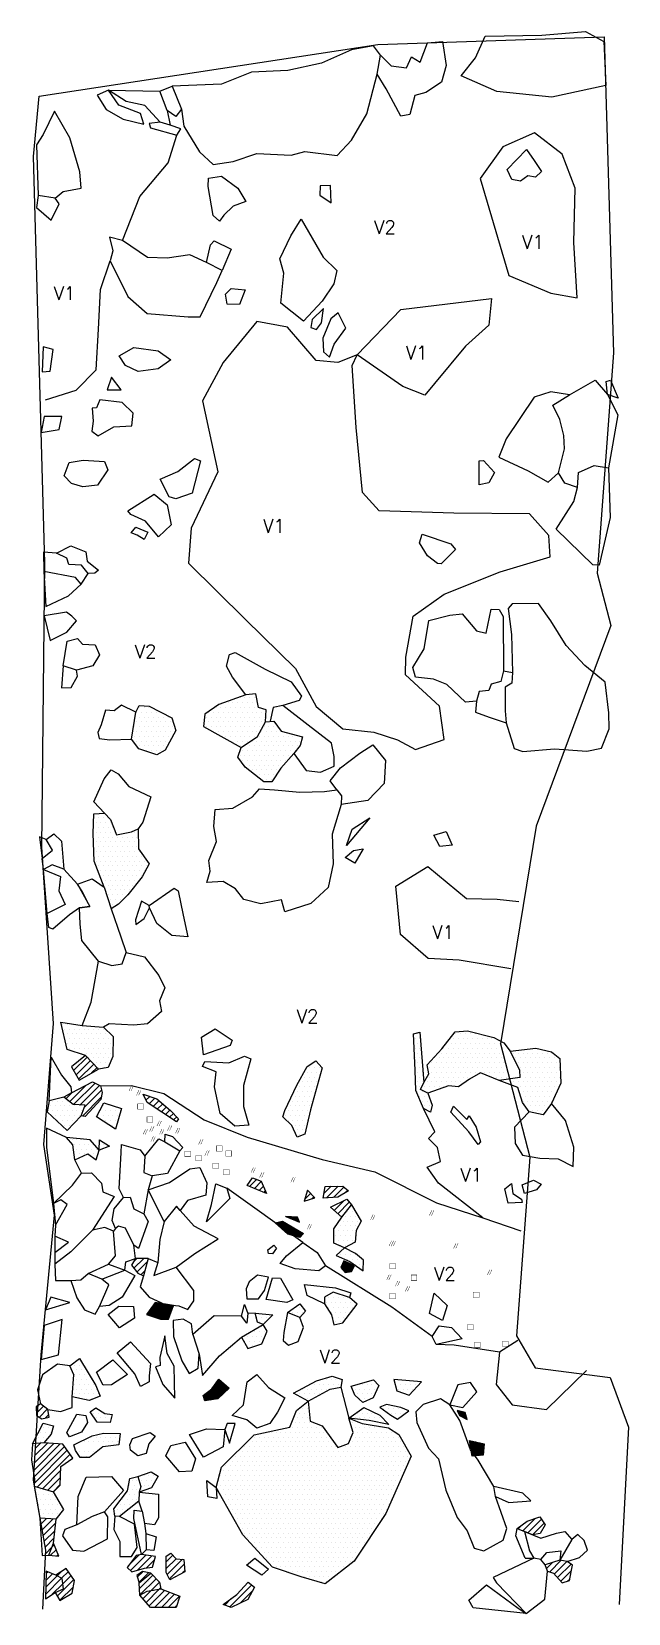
# Model space of a CAD drawing. Header units: metres. Extents: x 3.83 to 5.38, y -19.22 to -15.1.
import ezdxf

# ---------------------------------------------------------------- set-up
doc = ezdxf.new("R2010")
doc.units = ezdxf.units.M
doc.header["$LTSCALE"] = 25
doc.header["$MEASUREMENT"] = 0
doc.linetypes.add('GESTRICHELT', pattern=[0.75, 0.5, -0.25])
doc.linetypes.add('STRICHPUNKTX2', pattern=[2, 1, -0.5, 0, -0.5])
doc.layers.get('0').update_dxf_attribs({"linetype": 'CONTINUOUS'})
for name, color, linetype in [('BEFUND_UNSICHER', 1, 'GESTRICHELT'), ('BEFUNDSCHRAFF', 1, 'CONTINUOUS'), ('FEUER', 1, 'CONTINUOUS'), ('GRABUNGSGRENZE', 3, 'STRICHPUNKTX2'), ('KNOCHEN', 2, 'CONTINUOUS'), ('KNOCHENSCHRAFF', 2, 'CONTINUOUS'), ('STEINE', 4, 'CONTINUOUS'), ('STEINESCHRAFF', 4, 'CONTINUOUS')]:
    doc.layers.add(name, color=color, linetype=linetype)
doc.styles.get("Standard").update_dxf_attribs({"font": 'txt.shx'})

msp = doc.modelspace()

# ---------------------------------------------------------------- texts
at = {"layer": 'BEFUNDSCHRAFF'}
for s, p in [('V2', (4.718, -15.6295)), ('V1', (5.1033, -15.6682)), ('V1', (3.8832, -15.8015)), ('V1', (4.8006, -15.9563)), ('V1', (4.429, -16.4077)), ('V2', (4.0942, -16.7344)), ('V1', (4.8694, -17.4653)), ('V2', (4.5162, -17.6845)), ('V1', (4.9428, -18.0973)), ('V2', (4.874, -18.3552)), ('V2', (4.5758, -18.5702))]:
    msp.add_text(s, height=0.035, dxfattribs=at).set_placement(p)

# ---------------------------------------------------------------- blocks, each defined once
blk = doc.blocks.new('*X1')
at = {"color": 0}
for p, q in [((446.28, -1820.7), (446.64, -1820.34)), ((446.47, -1820.87), (447.09, -1820.25)), ((446.66, -1821.04), (447.54, -1820.15)), ((446.84, -1821.2), (447.95, -1820.1)), ((447.03, -1821.37), (448.17, -1820.23)), ((447.22, -1821.53), (448.4, -1820.35)), ((448.82, -1818.87), (448.84, -1818.85)), ((449.07, -1818.97), (449.18, -1818.86)), ((449.32, -1819.08), (449.52, -1818.87)), ((449.57, -1819.18), (449.87, -1818.89)), ((449.83, -1819.28), (450.21, -1818.9)), ((450.08, -1819.38), (450.55, -1818.91)), ((450.33, -1819.49), (450.89, -1818.92)), ((450.58, -1819.59), (451.23, -1818.93)), ((450.83, -1819.69), (451.58, -1818.94)), ((451.08, -1819.79), (451.89, -1818.98)), ((451.33, -1819.9), (451.98, -1819.24)), ((451.58, -1820), (452.08, -1819.5)), ((451.83, -1820.1), (452.17, -1819.76)), ((452.08, -1820.2), (452.27, -1820.02)), ((452.33, -1820.31), (452.37, -1820.28)), ((446.09, -1820.54), (446.19, -1820.44)), ((447.41, -1821.7), (448.62, -1820.48)), ((447.6, -1821.86), (448.85, -1820.61)), ((447.79, -1822.03), (449.07, -1820.74)), ((447.97, -1822.19), (449.3, -1820.87)), ((448.16, -1822.36), (449.52, -1821)), ((448.35, -1822.52), (449.74, -1821.13)), ((448.54, -1822.69), (449.97, -1821.26)), ((448.73, -1822.85), (450.19, -1821.39)), ((448.92, -1823.02), (450.42, -1821.52)), ((449.1, -1823.18), (450.64, -1821.64)), ((449.29, -1823.35), (450.87, -1821.77)), ((449.55, -1823.44), (451.09, -1821.9)), ((449.83, -1823.52), (451.32, -1822.03)), ((450.11, -1823.6), (451.54, -1822.16)), ((450.38, -1823.67), (451.77, -1822.29)), ((450.66, -1823.75), (451.99, -1822.42)), ((450.94, -1823.82), (452.21, -1822.55)), ((451.22, -1823.9), (452.44, -1822.68)), ((451.49, -1823.98), (452.66, -1822.81)), ((451.77, -1824.05), (452.89, -1822.94)), ((452.05, -1824.13), (453.11, -1823.06)), ((452.33, -1824.21), (453.34, -1823.19)), ((463.2, -1832.07), (464.6, -1830.67)), ((463.36, -1832.27), (464.84, -1830.78)), ((463.43, -1831.49), (464.35, -1830.56)), ((463.52, -1832.46), (465.08, -1830.9)), ((463.68, -1832.65), (465.32, -1831.01)), ((463.72, -1830.84), (464.11, -1830.45)), ((463.84, -1832.84), (465.56, -1831.12)), ((464, -1833.03), (465.8, -1831.23)), ((464.17, -1833.22), (466.05, -1831.34)), ((464.39, -1833.36), (466.29, -1831.46)), ((464.81, -1833.29), (466.53, -1831.57)), ((465.23, -1833.23), (466.55, -1831.9)), ((465.64, -1833.16), (466.17, -1832.63)), ((412.69, -1844.4), (415.74, -1841.35)), ((412.76, -1843.97), (415.43, -1841.3)), ((412.96, -1844.48), (416.04, -1841.4)), ((413.22, -1844.57), (416.34, -1841.45)), ((413.49, -1844.66), (416.64, -1841.5)), ((413.63, -1842.75), (415.13, -1841.25)), ((413.76, -1844.74), (416.95, -1841.55)), ((414.02, -1844.83), (417.25, -1841.6)), ((414.29, -1844.92), (417.55, -1841.65)), ((414.49, -1841.53), (414.83, -1841.19)), ((414.56, -1845), (417.85, -1841.71)), ((414.82, -1845.09), (418.16, -1841.76)), ((415.09, -1845.18), (418.46, -1841.81)), ((415.36, -1845.26), (418.76, -1841.86)), ((415.62, -1845.35), (419.06, -1841.91)), ((415.89, -1845.44), (419.37, -1841.96)), ((416.17, -1845.51), (419.52, -1842.16)), ((416.53, -1845.51), (419.3, -1842.73)), ((416.88, -1845.51), (419.09, -1843.3)), ((417.23, -1845.51), (418.87, -1843.87)), ((417.59, -1845.51), (418.66, -1844.44)), ((417.94, -1845.51), (418.44, -1845)), ((429.61, -1863.53), (431.66, -1861.49)), ((430.6, -1862.2), (431.47, -1861.32)), ((427.28, -1865.51), (427.76, -1865.03)), ((427.37, -1865.78), (429.31, -1863.84)), ((427.46, -1866.04), (431.85, -1861.65)), ((427.55, -1866.31), (432.04, -1861.81)), ((427.64, -1866.57), (432.23, -1861.97)), ((427.77, -1866.79), (432.43, -1862.14)), ((428.19, -1866.73), (432.62, -1862.3)), ((428.6, -1866.67), (432.81, -1862.46)), ((429.02, -1866.6), (433, -1862.62)), ((429.44, -1866.54), (433.19, -1862.79)), ((429.85, -1866.48), (433.38, -1862.95)), ((430.27, -1866.41), (433.57, -1863.11)), ((430.69, -1866.35), (433.76, -1863.28)), ((431.37, -1866.02), (433.95, -1863.44)), ((493.46, -1869.33), (493.5, -1869.3)), ((493.57, -1869.58), (493.78, -1869.38)), ((493.68, -1869.82), (494.05, -1869.45)), ((493.79, -1870.07), (494.33, -1869.53)), ((493.9, -1870.31), (494.61, -1869.6)), ((494.01, -1870.56), (494.89, -1869.68)), ((494.19, -1870.73), (495.17, -1869.75)), ((494.42, -1870.85), (495.45, -1869.83)), ((494.66, -1870.97), (495.58, -1870.04)), ((494.89, -1871.09), (495.66, -1870.32)), ((495.12, -1871.21), (495.74, -1870.6)), ((495.36, -1871.33), (495.81, -1870.87)), ((495.59, -1871.45), (495.89, -1871.15)), ((495.82, -1871.57), (495.97, -1871.43)), ((496.69, -1877.42), (496.92, -1877.19)), ((496.74, -1877.72), (497.21, -1877.26)), ((496.79, -1878.03), (497.5, -1877.32)), ((496.84, -1878.33), (497.79, -1877.39)), ((496.89, -1878.64), (498.07, -1877.45)), ((496.94, -1878.94), (498.36, -1877.52)), ((496.99, -1879.24), (498.65, -1877.58)), ((497.04, -1879.55), (498.94, -1877.64)), ((497.09, -1879.85), (499.23, -1877.71)), ((497.14, -1880.16), (499.52, -1877.77)), ((497.19, -1880.46), (499.81, -1877.84)), ((497.23, -1880.77), (500.1, -1877.9)), ((497.28, -1881.07), (500.38, -1877.97)), ((497.52, -1881.19), (500.49, -1878.21)), ((497.91, -1881.15), (500.45, -1878.61)), ((498.3, -1881.12), (500.41, -1879)), ((498.68, -1881.08), (500.37, -1879.4)), ((499.07, -1881.05), (500.33, -1879.79)), ((499.46, -1881.02), (500.29, -1880.19)), ((499.85, -1880.98), (500.25, -1880.58))]:
    blk.add_line(p, q, dxfattribs=at)
blk = doc.blocks.new('HK')
at = {"layer": 'FEUER', "const_width": 0.1}
for points in [[(-0.66, -1.37), (0, 0)], [(0.52, -0.03), (-0.1, -1.37)]]:
    blk.add_lwpolyline(points, dxfattribs=at)
blk = doc.blocks.new('RL')
at = {"layer": 'FEUER', "const_width": 0.1}
blk.add_lwpolyline([(0, -1.4), (0, 0), (1.5, 0), (1.5, -1.4), (0, -1.4)], dxfattribs=at)
blk = doc.blocks.new('*X4')
at = {"color": 0}
for p, q in [((393.53, -1780.82), (397.02, -1777.33)), ((394.19, -1781.93), (397.89, -1778.23)), ((394.84, -1783.05), (398.76, -1779.13)), ((398.21, -1781.44), (399.63, -1780.03)), ((391.52, -1788.13), (393.07, -1786.59)), ((392.49, -1788.94), (396.8, -1784.62)), ((393.5, -1789.69), (399.12, -1784.07)), ((395.18, -1789.78), (400.28, -1784.68)), ((396.36, -1790.37), (400.82, -1785.91)), ((411.8, -1787.31), (412.02, -1787.08)), ((395.81, -1792.69), (400.73, -1787.77)), ((412.37, -1788.5), (413.34, -1787.53)), ((413.18, -1789.46), (414.66, -1787.98)), ((414.24, -1790.16), (415.78, -1788.63)), ((415.31, -1790.86), (416.73, -1789.44)), ((416.38, -1791.56), (417.69, -1790.25)), ((417.45, -1792.26), (418.65, -1791.06)), ((418.51, -1792.96), (419.53, -1791.95)), ((419.58, -1793.66), (420.39, -1792.85)), ((439.37, -1811), (441.24, -1809.13)), ((440.63, -1811.51), (442.42, -1809.71)), ((441.89, -1812.02), (442.96, -1810.94)), ((443.14, -1812.53), (443.51, -1812.16)), ((458.75, -1812.83), (460.63, -1810.95)), ((459.37, -1813.97), (462.42, -1810.93)), ((461.24, -1813.88), (463.96, -1811.16)), ((464.19, -1812.69), (464.96, -1811.93)), ((453.78, -1814.27), (455.28, -1812.77)), ((455.67, -1814.15), (456.14, -1813.68)), ((460.48, -1816.4), (460.6, -1816.28)), ((461.41, -1817.24), (463.97, -1814.68)), ((462.34, -1818.08), (465.34, -1815.08)), ((463.27, -1818.91), (464.19, -1818)), ((409.12, -1830.64), (409.99, -1829.77)), ((409.23, -1832.3), (411.79, -1829.74)), ((410.01, -1833.28), (412.68, -1830.62)), ((411.08, -1833.99), (412.03, -1833.03)), ((384.13, -1869.77), (385.7, -1868.2)), ((384.61, -1871.06), (386.68, -1868.99)), ((386.18, -1871.25), (387.01, -1870.42)), ((383.21, -1884.84), (390.02, -1878.03)), ((383.32, -1882.96), (388.37, -1877.91)), ((383.44, -1881.07), (386.72, -1877.79)), ((383.55, -1879.19), (384.94, -1877.8)), ((383.21, -1886.6), (391.15, -1878.66)), ((383.27, -1888.31), (391.89, -1879.69)), ((384.05, -1889.3), (392.63, -1880.72)), ((385.43, -1889.69), (390.14, -1884.98)), ((386.8, -1890.08), (390.08, -1886.8)), ((388.18, -1890.47), (390.02, -1888.63)), ((384.8, -1897.38), (384.81, -1897.38)), ((385.07, -1898.88), (386.48, -1897.48)), ((385.34, -1900.38), (388.14, -1897.58)), ((385.61, -1901.89), (388.83, -1898.66)), ((510.56, -1900.68), (513.79, -1897.45)), ((511.81, -1901.19), (515.37, -1897.63)), ((513.09, -1901.68), (516.1, -1898.67)), ((385.87, -1903.39), (388.62, -1900.64)), ((386.14, -1904.89), (388.41, -1902.61)), ((509.32, -1900.14), (510.29, -1899.18)), ((386.25, -1906.55), (387.87, -1904.92)), ((387.52, -1907.04), (388.97, -1905.59)), ((387.87, -1904.92), (388.46, -1904.34)), ((389.13, -1907.2), (389.48, -1906.85)), ((407.78, -1909.76), (410.56, -1906.98)), ((408.32, -1910.99), (412.31, -1907)), ((410.18, -1910.9), (413.88, -1907.19)), ((412.54, -1910.3), (414.63, -1908.22)), ((417.62, -1908.76), (419.34, -1907.04)), ((417.64, -1910.51), (420.21, -1907.94)), ((417.9, -1912.02), (421.86, -1908.06)), ((418.51, -1913.18), (422.33, -1909.35)), ((421.68, -1911.78), (422.46, -1910.99)), ((516.68, -1910.46), (518.25, -1908.9)), ((517.56, -1911.35), (520.57, -1908.34)), ((518.78, -1911.9), (522.03, -1908.65)), ((519.6, -1912.84), (523.12, -1909.33)), ((520.43, -1913.78), (523.22, -1911)), ((386.26, -1917.14), (390.39, -1913.01)), ((386.3, -1915.34), (389.26, -1912.38)), ((386.34, -1913.53), (388.03, -1911.83)), ((386.38, -1911.72), (386.77, -1911.33)), ((387.98, -1917.19), (390.72, -1914.45)), ((389.24, -1917.69), (393.6, -1913.33)), ((389.26, -1912.38), (390.34, -1911.29)), ((390.39, -1913.01), (392.16, -1911.24)), ((390.72, -1914.45), (392.88, -1912.28)), ((410.11, -1912.73), (411.54, -1911.3)), ((410.54, -1914.08), (413.03, -1911.59)), ((410.69, -1915.69), (414.15, -1912.23)), ((410.81, -1917.33), (415.02, -1913.13)), ((413.73, -1916.19), (415.88, -1914.04)), ((434.18, -1920.49), (439.92, -1914.75)), ((522.29, -1913.7), (522.76, -1913.22)), ((389.89, -1918.81), (393.46, -1915.24)), ((411.59, -1918.33), (413.73, -1916.19)), ((412.41, -1919.28), (415.9, -1915.78)), ((413.23, -1920.22), (417.3, -1916.15)), ((414.61, -1920.61), (418.56, -1916.66)), ((415.9, -1915.78), (416.18, -1915.51)), ((416.38, -1920.61), (419.83, -1917.16)), ((418.14, -1920.61), (421.09, -1917.67)), ((432.88, -1920.01), (434.61, -1918.29)), ((436.98, -1919.45), (440.11, -1916.32)), ((419.91, -1920.61), (420.41, -1920.11))]:
    blk.add_line(p, q, dxfattribs=at)
blk = doc.blocks.new('*X5')
at = {"color": 0}
for p, q in [((465.625, -1816.25), (465.625, -1816.25)), ((463.75, -1820), (463.75, -1820)), ((464.375, -1818.75), (464.375, -1818.75)), ((465, -1817.5), (465, -1817.5)), ((465, -1820), (465, -1820)), ((465.625, -1818.75), (465.625, -1818.75)), ((466.25, -1817.5), (466.25, -1817.5)), ((466.25, -1820), (466.25, -1820)), ((466.875, -1818.75), (466.875, -1818.75)), ((467.5, -1820), (467.5, -1820)), ((461.875, -1821.25), (461.875, -1821.25)), ((461.875, -1823.75), (461.875, -1823.75)), ((462.5, -1822.5), (462.5, -1822.5)), ((463.125, -1821.25), (463.125, -1821.25)), ((463.125, -1823.75), (463.125, -1823.75)), ((463.75, -1822.5), (463.75, -1822.5)), ((464.375, -1821.25), (464.375, -1821.25)), ((464.375, -1823.75), (464.375, -1823.75)), ((465, -1822.5), (465, -1822.5)), ((465.625, -1821.25), (465.625, -1821.25)), ((465.625, -1823.75), (465.625, -1823.75)), ((466.25, -1822.5), (466.25, -1822.5)), ((466.875, -1821.25), (466.875, -1821.25)), ((466.875, -1823.75), (466.875, -1823.75)), ((462.5, -1825), (462.5, -1825)), ((463.125, -1826.25), (463.125, -1826.25)), ((463.75, -1825), (463.75, -1825)), ((463.75, -1827.5), (463.75, -1827.5)), ((464.375, -1826.25), (464.375, -1826.25)), ((465, -1825), (465, -1825)), ((465, -1827.5), (465, -1827.5)), ((466.25, -1825), (466.25, -1825)), ((463.125, -1828.75), (463.125, -1828.75)), ((464.375, -1828.75), (464.375, -1828.75)), ((465, -1830), (465, -1830)), ((465.625, -1828.75), (465.625, -1828.75)), ((466.25, -1830), (466.25, -1830)), ((466.875, -1828.75), (466.875, -1828.75)), ((466.875, -1831.25), (466.875, -1831.25)), ((467.5, -1830), (467.5, -1830)), ((468.125, -1831.25), (468.125, -1831.25)), ((468.75, -1830), (468.75, -1830)), ((468.75, -1832.5), (468.75, -1832.5)), ((460, -1840), (460, -1840)), ((461.25, -1840), (461.25, -1840)), ((462.5, -1840), (462.5, -1840)), ((463.75, -1840), (463.75, -1840)), ((465, -1840), (465, -1840)), ((441.25, -1845), (441.25, -1845)), ((442.5, -1845), (442.5, -1845)), ((443.75, -1845), (443.75, -1845)), ((449.375, -1843.75), (449.375, -1843.75)), ((450.625, -1843.75), (450.625, -1843.75)), ((451.25, -1842.5), (451.25, -1842.5)), ((451.875, -1843.75), (451.875, -1843.75)), ((452.5, -1842.5), (452.5, -1842.5)), ((453.125, -1843.75), (453.125, -1843.75)), ((459.375, -1841.25), (459.375, -1841.25)), ((460, -1842.5), (460, -1842.5)), ((460.625, -1841.25), (460.625, -1841.25)), ((460.625, -1843.75), (460.625, -1843.75)), ((461.25, -1842.5), (461.25, -1842.5)), ((461.25, -1845), (461.25, -1845)), ((461.875, -1841.25), (461.875, -1841.25)), ((461.875, -1843.75), (461.875, -1843.75)), ((462.5, -1842.5), (462.5, -1842.5)), ((462.5, -1845), (462.5, -1845)), ((463.125, -1841.25), (463.125, -1841.25)), ((463.125, -1843.75), (463.125, -1843.75)), ((463.75, -1842.5), (463.75, -1842.5)), ((463.75, -1845), (463.75, -1845)), ((464.375, -1841.25), (464.375, -1841.25)), ((464.375, -1843.75), (464.375, -1843.75)), ((465, -1842.5), (465, -1842.5)), ((465.625, -1841.25), (465.625, -1841.25)), ((465.625, -1843.75), (465.625, -1843.75)), ((466.25, -1842.5), (466.25, -1842.5)), ((466.875, -1841.25), (466.875, -1841.25)), ((440.625, -1848.75), (440.625, -1848.75)), ((441.875, -1846.25), (441.875, -1846.25)), ((441.875, -1848.75), (441.875, -1848.75)), ((442.5, -1847.5), (442.5, -1847.5)), ((443.125, -1846.25), (443.125, -1846.25)), ((443.125, -1848.75), (443.125, -1848.75)), ((461.875, -1846.25), (461.875, -1846.25)), ((463.125, -1846.25), (463.125, -1846.25)), ((438.125, -1851.25), (438.125, -1851.25)), ((438.75, -1850), (438.75, -1850)), ((438.75, -1852.5), (438.75, -1852.5)), ((439.375, -1851.25), (439.375, -1851.25)), ((440, -1850), (440, -1850)), ((440, -1852.5), (440, -1852.5)), ((440.625, -1851.25), (440.625, -1851.25)), ((441.25, -1850), (441.25, -1850)), ((441.875, -1851.25), (441.875, -1851.25)), ((442.5, -1850), (442.5, -1850)), ((458.125, -1861.25), (458.125, -1861.25)), ((459.375, -1861.25), (459.375, -1861.25)), ((460.625, -1861.25), (460.625, -1861.25)), ((461.875, -1861.25), (461.875, -1861.25)), ((463.125, -1861.25), (463.125, -1861.25)), ((451.25, -1865), (451.25, -1865)), ((452.5, -1865), (452.5, -1865)), ((453.125, -1863.75), (453.125, -1863.75)), ((453.75, -1865), (453.75, -1865)), ((454.375, -1863.75), (454.375, -1863.75)), ((455, -1865), (455, -1865)), ((455.625, -1863.75), (455.625, -1863.75)), ((456.25, -1862.5), (456.25, -1862.5)), ((456.25, -1865), (456.25, -1865)), ((456.875, -1863.75), (456.875, -1863.75)), ((457.5, -1862.5), (457.5, -1862.5)), ((457.5, -1865), (457.5, -1865)), ((458.125, -1863.75), (458.125, -1863.75)), ((458.75, -1862.5), (458.75, -1862.5)), ((459.375, -1863.75), (459.375, -1863.75)), ((460, -1862.5), (460, -1862.5)), ((461.25, -1862.5), (461.25, -1862.5)), ((462.5, -1862.5), (462.5, -1862.5)), ((466.875, -1863.75), (466.875, -1863.75)), ((467.5, -1865), (467.5, -1865)), ((468.125, -1863.75), (468.125, -1863.75)), ((468.75, -1862.5), (468.75, -1862.5)), ((468.75, -1865), (468.75, -1865)), ((469.375, -1863.75), (469.375, -1863.75)), ((470, -1862.5), (470, -1862.5)), ((470, -1865), (470, -1865)), ((470.625, -1863.75), (470.625, -1863.75)), ((471.25, -1862.5), (471.25, -1862.5)), ((471.25, -1865), (471.25, -1865)), ((471.875, -1863.75), (471.875, -1863.75)), ((472.5, -1862.5), (472.5, -1862.5)), ((477.5, -1862.5), (477.5, -1862.5)), ((478.125, -1863.75), (478.125, -1863.75)), ((478.75, -1862.5), (478.75, -1862.5)), ((479.375, -1863.75), (479.375, -1863.75)), ((480, -1862.5), (480, -1862.5)), ((480, -1865), (480, -1865)), ((480.625, -1863.75), (480.625, -1863.75)), ((481.25, -1862.5), (481.25, -1862.5)), ((481.25, -1865), (481.25, -1865)), ((481.875, -1863.75), (481.875, -1863.75)), ((482.5, -1862.5), (482.5, -1862.5)), ((453.125, -1868.75), (453.125, -1868.75)), ((454.375, -1866.25), (454.375, -1866.25)), ((454.375, -1868.75), (454.375, -1868.75)), ((455.625, -1866.25), (455.625, -1866.25)), ((468.125, -1866.25), (468.125, -1866.25)), ((469.375, -1866.25), (469.375, -1866.25)), ((469.375, -1868.75), (469.375, -1868.75)), ((470.625, -1866.25), (470.625, -1866.25)), ((474.375, -1868.75), (474.375, -1868.75)), ((475.625, -1868.75), (475.625, -1868.75)), ((476.875, -1868.75), (476.875, -1868.75)), ((478.125, -1868.75), (478.125, -1868.75)), ((450.625, -1873.75), (450.625, -1873.75)), ((451.25, -1872.5), (451.25, -1872.5)), ((451.875, -1871.25), (451.875, -1871.25)), ((451.875, -1873.75), (451.875, -1873.75)), ((452.5, -1870), (452.5, -1870)), ((452.5, -1872.5), (452.5, -1872.5)), ((453.125, -1871.25), (453.125, -1871.25)), ((453.125, -1873.75), (453.125, -1873.75)), ((453.75, -1870), (453.75, -1870)), ((453.75, -1872.5), (453.75, -1872.5)), ((454.375, -1871.25), (454.375, -1871.25)), ((454.375, -1873.75), (454.375, -1873.75)), ((455, -1872.5), (455, -1872.5)), ((455.625, -1873.75), (455.625, -1873.75)), ((456.875, -1873.75), (456.875, -1873.75)), ((458.125, -1873.75), (458.125, -1873.75)), ((465.625, -1871.25), (465.625, -1871.25)), ((466.25, -1872.5), (466.25, -1872.5)), ((466.875, -1871.25), (466.875, -1871.25)), ((466.875, -1873.75), (466.875, -1873.75)), ((467.5, -1870), (467.5, -1870)), ((467.5, -1872.5), (467.5, -1872.5)), ((468.125, -1871.25), (468.125, -1871.25)), ((468.125, -1873.75), (468.125, -1873.75)), ((468.75, -1870), (468.75, -1870)), ((469.375, -1871.25), (469.375, -1871.25)), ((469.375, -1873.75), (469.375, -1873.75)), ((470, -1870), (470, -1870)), ((470.625, -1871.25), (470.625, -1871.25)), ((470.625, -1873.75), (470.625, -1873.75)), ((471.25, -1870), (471.25, -1870)), ((471.875, -1871.25), (471.875, -1871.25)), ((471.875, -1873.75), (471.875, -1873.75)), ((473.125, -1871.25), (473.125, -1871.25)), ((473.125, -1873.75), (473.125, -1873.75)), ((473.75, -1872.5), (473.75, -1872.5)), ((474.375, -1873.75), (474.375, -1873.75)), ((475, -1872.5), (475, -1872.5)), ((476.25, -1870), (476.25, -1870)), ((477.5, -1870), (477.5, -1870)), ((478.125, -1871.25), (478.125, -1871.25)), ((478.75, -1870), (478.75, -1870)), ((438.75, -1877.5), (438.75, -1877.5)), ((440, -1877.5), (440, -1877.5)), ((440.625, -1876.25), (440.625, -1876.25)), ((441.25, -1877.5), (441.25, -1877.5)), ((441.875, -1876.25), (441.875, -1876.25)), ((442.5, -1877.5), (442.5, -1877.5)), ((443.125, -1876.25), (443.125, -1876.25)), ((443.75, -1875), (443.75, -1875)), ((443.75, -1877.5), (443.75, -1877.5)), ((444.375, -1876.25), (444.375, -1876.25)), ((445, -1875), (445, -1875)), ((445, -1877.5), (445, -1877.5)), ((445.625, -1876.25), (445.625, -1876.25)), ((446.25, -1875), (446.25, -1875)), ((446.25, -1877.5), (446.25, -1877.5)), ((446.875, -1876.25), (446.875, -1876.25)), ((447.5, -1875), (447.5, -1875)), ((447.5, -1877.5), (447.5, -1877.5)), ((448.125, -1876.25), (448.125, -1876.25)), ((448.75, -1875), (448.75, -1875)), ((448.75, -1877.5), (448.75, -1877.5)), ((449.375, -1876.25), (449.375, -1876.25)), ((450, -1875), (450, -1875)), ((450, -1877.5), (450, -1877.5)), ((450.625, -1876.25), (450.625, -1876.25)), ((451.25, -1875), (451.25, -1875)), ((451.25, -1877.5), (451.25, -1877.5)), ((451.875, -1876.25), (451.875, -1876.25)), ((452.5, -1875), (452.5, -1875)), ((452.5, -1877.5), (452.5, -1877.5)), ((453.125, -1876.25), (453.125, -1876.25)), ((453.75, -1875), (453.75, -1875)), ((453.75, -1877.5), (453.75, -1877.5)), ((454.375, -1876.25), (454.375, -1876.25)), ((455, -1875), (455, -1875)), ((455, -1877.5), (455, -1877.5)), ((455.625, -1876.25), (455.625, -1876.25)), ((456.25, -1875), (456.25, -1875)), ((456.25, -1877.5), (456.25, -1877.5)), ((456.875, -1876.25), (456.875, -1876.25)), ((457.5, -1875), (457.5, -1875)), ((457.5, -1877.5), (457.5, -1877.5)), ((458.125, -1876.25), (458.125, -1876.25)), ((458.75, -1875), (458.75, -1875)), ((458.75, -1877.5), (458.75, -1877.5)), ((459.375, -1876.25), (459.375, -1876.25)), ((460, -1877.5), (460, -1877.5)), ((461.25, -1877.5), (461.25, -1877.5)), ((466.25, -1877.5), (466.25, -1877.5)), ((466.875, -1876.25), (466.875, -1876.25)), ((467.5, -1875), (467.5, -1875)), ((467.5, -1877.5), (467.5, -1877.5)), ((468.125, -1876.25), (468.125, -1876.25)), ((468.75, -1875), (468.75, -1875)), ((468.75, -1877.5), (468.75, -1877.5)), ((469.375, -1876.25), (469.375, -1876.25)), ((470, -1875), (470, -1875)), ((470, -1877.5), (470, -1877.5)), ((470.625, -1876.25), (470.625, -1876.25)), ((471.25, -1875), (471.25, -1875)), ((471.25, -1877.5), (471.25, -1877.5)), ((471.875, -1876.25), (471.875, -1876.25)), ((472.5, -1875), (472.5, -1875)), ((472.5, -1877.5), (472.5, -1877.5)), ((473.125, -1876.25), (473.125, -1876.25)), ((473.75, -1875), (473.75, -1875)), ((473.75, -1877.5), (473.75, -1877.5)), ((474.375, -1876.25), (474.375, -1876.25)), ((475, -1875), (475, -1875)), ((475, -1877.5), (475, -1877.5)), ((475.625, -1876.25), (475.625, -1876.25)), ((476.25, -1875), (476.25, -1875)), ((476.25, -1877.5), (476.25, -1877.5)), ((476.875, -1876.25), (476.875, -1876.25)), ((477.5, -1877.5), (477.5, -1877.5)), ((478.125, -1876.25), (478.125, -1876.25)), ((478.75, -1877.5), (478.75, -1877.5)), ((435.625, -1881.25), (435.625, -1881.25)), ((436.25, -1880), (436.25, -1880)), ((436.875, -1881.25), (436.875, -1881.25)), ((437.5, -1880), (437.5, -1880)), ((438.125, -1878.75), (438.125, -1878.75)), ((438.125, -1881.25), (438.125, -1881.25)), ((438.75, -1880), (438.75, -1880)), ((439.375, -1878.75), (439.375, -1878.75)), ((439.375, -1881.25), (439.375, -1881.25)), ((440, -1880), (440, -1880)), ((440.625, -1878.75), (440.625, -1878.75)), ((440.625, -1881.25), (440.625, -1881.25)), ((441.25, -1880), (441.25, -1880)), ((441.875, -1878.75), (441.875, -1878.75)), ((441.875, -1881.25), (441.875, -1881.25)), ((442.5, -1880), (442.5, -1880)), ((443.125, -1878.75), (443.125, -1878.75)), ((443.125, -1881.25), (443.125, -1881.25)), ((443.75, -1880), (443.75, -1880)), ((444.375, -1878.75), (444.375, -1878.75)), ((444.375, -1881.25), (444.375, -1881.25)), ((445, -1880), (445, -1880)), ((445.625, -1878.75), (445.625, -1878.75)), ((445.625, -1881.25), (445.625, -1881.25)), ((446.25, -1880), (446.25, -1880)), ((446.875, -1878.75), (446.875, -1878.75)), ((446.875, -1881.25), (446.875, -1881.25)), ((447.5, -1880), (447.5, -1880)), ((448.125, -1878.75), (448.125, -1878.75)), ((448.125, -1881.25), (448.125, -1881.25)), ((448.75, -1880), (448.75, -1880)), ((449.375, -1878.75), (449.375, -1878.75)), ((449.375, -1881.25), (449.375, -1881.25)), ((450, -1880), (450, -1880)), ((450.625, -1878.75), (450.625, -1878.75)), ((450.625, -1881.25), (450.625, -1881.25)), ((451.25, -1880), (451.25, -1880)), ((451.875, -1878.75), (451.875, -1878.75)), ((451.875, -1881.25), (451.875, -1881.25)), ((452.5, -1880), (452.5, -1880)), ((453.125, -1878.75), (453.125, -1878.75)), ((453.125, -1881.25), (453.125, -1881.25)), ((453.75, -1880), (453.75, -1880)), ((454.375, -1878.75), (454.375, -1878.75)), ((454.375, -1881.25), (454.375, -1881.25)), ((455, -1880), (455, -1880)), ((455.625, -1878.75), (455.625, -1878.75)), ((455.625, -1881.25), (455.625, -1881.25)), ((456.25, -1880), (456.25, -1880)), ((456.875, -1878.75), (456.875, -1878.75)), ((456.875, -1881.25), (456.875, -1881.25)), ((457.5, -1880), (457.5, -1880)), ((458.125, -1878.75), (458.125, -1878.75)), ((458.125, -1881.25), (458.125, -1881.25)), ((458.75, -1880), (458.75, -1880)), ((459.375, -1878.75), (459.375, -1878.75)), ((459.375, -1881.25), (459.375, -1881.25)), ((460, -1880), (460, -1880)), ((460.625, -1878.75), (460.625, -1878.75)), ((460.625, -1881.25), (460.625, -1881.25)), ((461.25, -1880), (461.25, -1880)), ((461.875, -1878.75), (461.875, -1878.75)), ((461.875, -1881.25), (461.875, -1881.25)), ((462.5, -1880), (462.5, -1880)), ((463.125, -1878.75), (463.125, -1878.75)), ((463.125, -1881.25), (463.125, -1881.25)), ((463.75, -1880), (463.75, -1880)), ((464.375, -1878.75), (464.375, -1878.75)), ((464.375, -1881.25), (464.375, -1881.25)), ((465, -1880), (465, -1880)), ((465.625, -1878.75), (465.625, -1878.75)), ((465.625, -1881.25), (465.625, -1881.25)), ((466.25, -1880), (466.25, -1880)), ((466.875, -1878.75), (466.875, -1878.75)), ((466.875, -1881.25), (466.875, -1881.25)), ((467.5, -1880), (467.5, -1880)), ((468.125, -1878.75), (468.125, -1878.75)), ((468.125, -1881.25), (468.125, -1881.25)), ((468.75, -1880), (468.75, -1880)), ((469.375, -1878.75), (469.375, -1878.75)), ((469.375, -1881.25), (469.375, -1881.25)), ((470, -1880), (470, -1880)), ((470.625, -1878.75), (470.625, -1878.75)), ((470.625, -1881.25), (470.625, -1881.25)), ((471.25, -1880), (471.25, -1880)), ((471.875, -1878.75), (471.875, -1878.75)), ((471.875, -1881.25), (471.875, -1881.25)), ((472.5, -1880), (472.5, -1880)), ((473.125, -1878.75), (473.125, -1878.75)), ((473.125, -1881.25), (473.125, -1881.25)), ((473.75, -1880), (473.75, -1880)), ((474.375, -1878.75), (474.375, -1878.75)), ((474.375, -1881.25), (474.375, -1881.25)), ((475, -1880), (475, -1880)), ((475.625, -1878.75), (475.625, -1878.75)), ((475.625, -1881.25), (475.625, -1881.25)), ((476.25, -1880), (476.25, -1880)), ((476.875, -1878.75), (476.875, -1878.75)), ((476.875, -1881.25), (476.875, -1881.25)), ((477.5, -1880), (477.5, -1880)), ((478.125, -1878.75), (478.125, -1878.75)), ((478.125, -1881.25), (478.125, -1881.25)), ((478.75, -1880), (478.75, -1880)), ((479.375, -1878.75), (479.375, -1878.75)), ((479.375, -1881.25), (479.375, -1881.25)), ((480, -1880), (480, -1880)), ((480.625, -1881.25), (480.625, -1881.25)), ((431.875, -1886.25), (431.875, -1886.25)), ((432.5, -1885), (432.5, -1885)), ((433.125, -1883.75), (433.125, -1883.75)), ((433.125, -1886.25), (433.125, -1886.25)), ((433.75, -1882.5), (433.75, -1882.5)), ((433.75, -1885), (433.75, -1885)), ((434.375, -1883.75), (434.375, -1883.75)), ((434.375, -1886.25), (434.375, -1886.25)), ((435, -1882.5), (435, -1882.5)), ((435, -1885), (435, -1885)), ((435.625, -1883.75), (435.625, -1883.75)), ((435.625, -1886.25), (435.625, -1886.25)), ((436.25, -1882.5), (436.25, -1882.5)), ((436.25, -1885), (436.25, -1885)), ((436.875, -1883.75), (436.875, -1883.75)), ((436.875, -1886.25), (436.875, -1886.25)), ((437.5, -1882.5), (437.5, -1882.5)), ((437.5, -1885), (437.5, -1885)), ((438.125, -1883.75), (438.125, -1883.75)), ((438.125, -1886.25), (438.125, -1886.25)), ((438.75, -1882.5), (438.75, -1882.5)), ((438.75, -1885), (438.75, -1885)), ((439.375, -1883.75), (439.375, -1883.75)), ((439.375, -1886.25), (439.375, -1886.25)), ((440, -1882.5), (440, -1882.5)), ((440, -1885), (440, -1885)), ((440.625, -1883.75), (440.625, -1883.75)), ((440.625, -1886.25), (440.625, -1886.25)), ((441.25, -1882.5), (441.25, -1882.5)), ((441.25, -1885), (441.25, -1885)), ((441.875, -1883.75), (441.875, -1883.75)), ((441.875, -1886.25), (441.875, -1886.25)), ((442.5, -1882.5), (442.5, -1882.5)), ((442.5, -1885), (442.5, -1885)), ((443.125, -1883.75), (443.125, -1883.75)), ((443.125, -1886.25), (443.125, -1886.25)), ((443.75, -1882.5), (443.75, -1882.5)), ((443.75, -1885), (443.75, -1885)), ((444.375, -1883.75), (444.375, -1883.75)), ((444.375, -1886.25), (444.375, -1886.25)), ((445, -1882.5), (445, -1882.5)), ((445, -1885), (445, -1885)), ((445.625, -1883.75), (445.625, -1883.75)), ((445.625, -1886.25), (445.625, -1886.25)), ((446.25, -1882.5), (446.25, -1882.5)), ((446.25, -1885), (446.25, -1885)), ((446.875, -1883.75), (446.875, -1883.75)), ((446.875, -1886.25), (446.875, -1886.25)), ((447.5, -1882.5), (447.5, -1882.5)), ((447.5, -1885), (447.5, -1885)), ((448.125, -1883.75), (448.125, -1883.75)), ((448.125, -1886.25), (448.125, -1886.25)), ((448.75, -1882.5), (448.75, -1882.5)), ((448.75, -1885), (448.75, -1885)), ((449.375, -1883.75), (449.375, -1883.75)), ((449.375, -1886.25), (449.375, -1886.25)), ((450, -1882.5), (450, -1882.5)), ((450, -1885), (450, -1885)), ((450.625, -1883.75), (450.625, -1883.75)), ((450.625, -1886.25), (450.625, -1886.25)), ((451.25, -1882.5), (451.25, -1882.5)), ((451.25, -1885), (451.25, -1885)), ((451.875, -1883.75), (451.875, -1883.75)), ((451.875, -1886.25), (451.875, -1886.25)), ((452.5, -1882.5), (452.5, -1882.5)), ((452.5, -1885), (452.5, -1885)), ((453.125, -1883.75), (453.125, -1883.75)), ((453.125, -1886.25), (453.125, -1886.25)), ((453.75, -1882.5), (453.75, -1882.5)), ((453.75, -1885), (453.75, -1885)), ((454.375, -1883.75), (454.375, -1883.75)), ((454.375, -1886.25), (454.375, -1886.25)), ((455, -1882.5), (455, -1882.5)), ((455, -1885), (455, -1885)), ((455.625, -1883.75), (455.625, -1883.75)), ((455.625, -1886.25), (455.625, -1886.25)), ((456.25, -1882.5), (456.25, -1882.5)), ((456.25, -1885), (456.25, -1885)), ((456.875, -1883.75), (456.875, -1883.75)), ((456.875, -1886.25), (456.875, -1886.25)), ((457.5, -1882.5), (457.5, -1882.5)), ((457.5, -1885), (457.5, -1885)), ((458.125, -1883.75), (458.125, -1883.75)), ((458.125, -1886.25), (458.125, -1886.25)), ((458.75, -1882.5), (458.75, -1882.5)), ((458.75, -1885), (458.75, -1885)), ((459.375, -1883.75), (459.375, -1883.75)), ((459.375, -1886.25), (459.375, -1886.25)), ((460, -1882.5), (460, -1882.5)), ((460, -1885), (460, -1885)), ((460.625, -1883.75), (460.625, -1883.75)), ((460.625, -1886.25), (460.625, -1886.25)), ((461.25, -1882.5), (461.25, -1882.5)), ((461.25, -1885), (461.25, -1885)), ((461.875, -1883.75), (461.875, -1883.75)), ((461.875, -1886.25), (461.875, -1886.25)), ((462.5, -1882.5), (462.5, -1882.5)), ((462.5, -1885), (462.5, -1885)), ((463.125, -1883.75), (463.125, -1883.75)), ((463.125, -1886.25), (463.125, -1886.25)), ((463.75, -1882.5), (463.75, -1882.5)), ((463.75, -1885), (463.75, -1885)), ((464.375, -1883.75), (464.375, -1883.75)), ((464.375, -1886.25), (464.375, -1886.25)), ((465, -1882.5), (465, -1882.5)), ((465, -1885), (465, -1885)), ((465.625, -1883.75), (465.625, -1883.75)), ((465.625, -1886.25), (465.625, -1886.25)), ((466.25, -1882.5), (466.25, -1882.5)), ((466.25, -1885), (466.25, -1885)), ((466.875, -1883.75), (466.875, -1883.75)), ((466.875, -1886.25), (466.875, -1886.25)), ((467.5, -1882.5), (467.5, -1882.5)), ((467.5, -1885), (467.5, -1885)), ((468.125, -1883.75), (468.125, -1883.75)), ((468.125, -1886.25), (468.125, -1886.25)), ((468.75, -1882.5), (468.75, -1882.5)), ((468.75, -1885), (468.75, -1885)), ((469.375, -1883.75), (469.375, -1883.75)), ((469.375, -1886.25), (469.375, -1886.25)), ((470, -1882.5), (470, -1882.5)), ((470, -1885), (470, -1885)), ((470.625, -1883.75), (470.625, -1883.75)), ((470.625, -1886.25), (470.625, -1886.25)), ((471.25, -1882.5), (471.25, -1882.5)), ((471.25, -1885), (471.25, -1885)), ((471.875, -1883.75), (471.875, -1883.75)), ((471.875, -1886.25), (471.875, -1886.25)), ((472.5, -1882.5), (472.5, -1882.5)), ((472.5, -1885), (472.5, -1885)), ((473.125, -1883.75), (473.125, -1883.75)), ((473.125, -1886.25), (473.125, -1886.25)), ((473.75, -1882.5), (473.75, -1882.5)), ((473.75, -1885), (473.75, -1885)), ((474.375, -1883.75), (474.375, -1883.75)), ((474.375, -1886.25), (474.375, -1886.25)), ((475, -1882.5), (475, -1882.5)), ((475, -1885), (475, -1885)), ((475.625, -1883.75), (475.625, -1883.75)), ((475.625, -1886.25), (475.625, -1886.25)), ((476.25, -1882.5), (476.25, -1882.5)), ((476.25, -1885), (476.25, -1885)), ((476.875, -1883.75), (476.875, -1883.75)), ((476.875, -1886.25), (476.875, -1886.25)), ((477.5, -1882.5), (477.5, -1882.5)), ((477.5, -1885), (477.5, -1885)), ((478.125, -1883.75), (478.125, -1883.75)), ((478.125, -1886.25), (478.125, -1886.25)), ((478.75, -1882.5), (478.75, -1882.5)), ((478.75, -1885), (478.75, -1885)), ((479.375, -1883.75), (479.375, -1883.75)), ((480, -1882.5), (480, -1882.5)), ((431.25, -1887.5), (431.25, -1887.5)), ((431.25, -1890), (431.25, -1890)), ((431.875, -1888.75), (431.875, -1888.75)), ((432.5, -1887.5), (432.5, -1887.5)), ((432.5, -1890), (432.5, -1890)), ((433.125, -1888.75), (433.125, -1888.75)), ((433.75, -1887.5), (433.75, -1887.5)), ((433.75, -1890), (433.75, -1890)), ((434.375, -1888.75), (434.375, -1888.75)), ((435, -1887.5), (435, -1887.5)), ((435, -1890), (435, -1890)), ((435.625, -1888.75), (435.625, -1888.75)), ((436.25, -1887.5), (436.25, -1887.5)), ((436.25, -1890), (436.25, -1890)), ((436.875, -1888.75), (436.875, -1888.75)), ((437.5, -1887.5), (437.5, -1887.5)), ((437.5, -1890), (437.5, -1890)), ((438.125, -1888.75), (438.125, -1888.75)), ((438.75, -1887.5), (438.75, -1887.5)), ((438.75, -1890), (438.75, -1890)), ((439.375, -1888.75), (439.375, -1888.75)), ((440, -1887.5), (440, -1887.5)), ((440, -1890), (440, -1890)), ((440.625, -1888.75), (440.625, -1888.75)), ((441.25, -1887.5), (441.25, -1887.5)), ((441.25, -1890), (441.25, -1890)), ((441.875, -1888.75), (441.875, -1888.75)), ((442.5, -1887.5), (442.5, -1887.5)), ((442.5, -1890), (442.5, -1890)), ((443.125, -1888.75), (443.125, -1888.75)), ((443.75, -1887.5), (443.75, -1887.5)), ((443.75, -1890), (443.75, -1890)), ((444.375, -1888.75), (444.375, -1888.75)), ((445, -1887.5), (445, -1887.5)), ((445, -1890), (445, -1890)), ((445.625, -1888.75), (445.625, -1888.75)), ((446.25, -1887.5), (446.25, -1887.5)), ((446.25, -1890), (446.25, -1890)), ((446.875, -1888.75), (446.875, -1888.75)), ((447.5, -1887.5), (447.5, -1887.5)), ((447.5, -1890), (447.5, -1890)), ((448.125, -1888.75), (448.125, -1888.75)), ((448.75, -1887.5), (448.75, -1887.5)), ((448.75, -1890), (448.75, -1890)), ((449.375, -1888.75), (449.375, -1888.75)), ((450, -1887.5), (450, -1887.5)), ((450, -1890), (450, -1890)), ((450.625, -1888.75), (450.625, -1888.75)), ((451.25, -1887.5), (451.25, -1887.5)), ((451.25, -1890), (451.25, -1890)), ((451.875, -1888.75), (451.875, -1888.75)), ((452.5, -1887.5), (452.5, -1887.5)), ((452.5, -1890), (452.5, -1890)), ((453.125, -1888.75), (453.125, -1888.75)), ((453.75, -1887.5), (453.75, -1887.5)), ((453.75, -1890), (453.75, -1890)), ((454.375, -1888.75), (454.375, -1888.75)), ((455, -1887.5), (455, -1887.5)), ((455, -1890), (455, -1890)), ((455.625, -1888.75), (455.625, -1888.75)), ((456.25, -1887.5), (456.25, -1887.5)), ((456.25, -1890), (456.25, -1890)), ((456.875, -1888.75), (456.875, -1888.75)), ((457.5, -1887.5), (457.5, -1887.5)), ((457.5, -1890), (457.5, -1890)), ((458.125, -1888.75), (458.125, -1888.75)), ((458.75, -1887.5), (458.75, -1887.5)), ((458.75, -1890), (458.75, -1890)), ((459.375, -1888.75), (459.375, -1888.75)), ((460, -1887.5), (460, -1887.5)), ((460, -1890), (460, -1890)), ((460.625, -1888.75), (460.625, -1888.75)), ((461.25, -1887.5), (461.25, -1887.5)), ((461.25, -1890), (461.25, -1890)), ((461.875, -1888.75), (461.875, -1888.75)), ((462.5, -1887.5), (462.5, -1887.5)), ((462.5, -1890), (462.5, -1890)), ((463.125, -1888.75), (463.125, -1888.75)), ((463.75, -1887.5), (463.75, -1887.5)), ((463.75, -1890), (463.75, -1890)), ((464.375, -1888.75), (464.375, -1888.75)), ((465, -1887.5), (465, -1887.5)), ((465, -1890), (465, -1890)), ((465.625, -1888.75), (465.625, -1888.75)), ((466.25, -1887.5), (466.25, -1887.5)), ((466.25, -1890), (466.25, -1890)), ((466.875, -1888.75), (466.875, -1888.75)), ((467.5, -1887.5), (467.5, -1887.5)), ((467.5, -1890), (467.5, -1890)), ((468.125, -1888.75), (468.125, -1888.75)), ((468.75, -1887.5), (468.75, -1887.5)), ((468.75, -1890), (468.75, -1890)), ((469.375, -1888.75), (469.375, -1888.75)), ((470, -1887.5), (470, -1887.5)), ((470, -1890), (470, -1890)), ((470.625, -1888.75), (470.625, -1888.75)), ((471.25, -1887.5), (471.25, -1887.5)), ((471.25, -1890), (471.25, -1890)), ((471.875, -1888.75), (471.875, -1888.75)), ((472.5, -1887.5), (472.5, -1887.5)), ((472.5, -1890), (472.5, -1890)), ((473.125, -1888.75), (473.125, -1888.75)), ((473.75, -1887.5), (473.75, -1887.5)), ((473.75, -1890), (473.75, -1890)), ((474.375, -1888.75), (474.375, -1888.75)), ((475, -1887.5), (475, -1887.5)), ((475, -1890), (475, -1890)), ((475.625, -1888.75), (475.625, -1888.75)), ((476.25, -1887.5), (476.25, -1887.5)), ((476.25, -1890), (476.25, -1890)), ((476.875, -1888.75), (476.875, -1888.75)), ((477.5, -1887.5), (477.5, -1887.5)), ((477.5, -1890), (477.5, -1890)), ((431.875, -1891.25), (431.875, -1891.25)), ((432.5, -1892.5), (432.5, -1892.5)), ((433.125, -1891.25), (433.125, -1891.25)), ((433.75, -1892.5), (433.75, -1892.5)), ((434.375, -1891.25), (434.375, -1891.25)), ((434.375, -1893.75), (434.375, -1893.75)), ((435, -1892.5), (435, -1892.5)), ((435.625, -1891.25), (435.625, -1891.25)), ((435.625, -1893.75), (435.625, -1893.75)), ((436.25, -1892.5), (436.25, -1892.5)), ((436.875, -1891.25), (436.875, -1891.25)), ((436.875, -1893.75), (436.875, -1893.75)), ((437.5, -1892.5), (437.5, -1892.5)), ((438.125, -1891.25), (438.125, -1891.25)), ((438.125, -1893.75), (438.125, -1893.75)), ((438.75, -1892.5), (438.75, -1892.5)), ((439.375, -1891.25), (439.375, -1891.25)), ((439.375, -1893.75), (439.375, -1893.75)), ((440, -1892.5), (440, -1892.5)), ((440.625, -1891.25), (440.625, -1891.25)), ((440.625, -1893.75), (440.625, -1893.75)), ((441.25, -1892.5), (441.25, -1892.5)), ((441.875, -1891.25), (441.875, -1891.25)), ((441.875, -1893.75), (441.875, -1893.75)), ((442.5, -1892.5), (442.5, -1892.5)), ((443.125, -1891.25), (443.125, -1891.25)), ((443.125, -1893.75), (443.125, -1893.75)), ((443.75, -1892.5), (443.75, -1892.5)), ((444.375, -1891.25), (444.375, -1891.25)), ((444.375, -1893.75), (444.375, -1893.75)), ((445, -1892.5), (445, -1892.5)), ((445.625, -1891.25), (445.625, -1891.25)), ((445.625, -1893.75), (445.625, -1893.75)), ((446.25, -1892.5), (446.25, -1892.5)), ((446.875, -1891.25), (446.875, -1891.25)), ((446.875, -1893.75), (446.875, -1893.75)), ((447.5, -1892.5), (447.5, -1892.5)), ((448.125, -1891.25), (448.125, -1891.25)), ((448.125, -1893.75), (448.125, -1893.75)), ((448.75, -1892.5), (448.75, -1892.5)), ((449.375, -1891.25), (449.375, -1891.25)), ((449.375, -1893.75), (449.375, -1893.75)), ((450, -1892.5), (450, -1892.5)), ((450.625, -1891.25), (450.625, -1891.25)), ((450.625, -1893.75), (450.625, -1893.75)), ((451.25, -1892.5), (451.25, -1892.5)), ((451.875, -1891.25), (451.875, -1891.25)), ((451.875, -1893.75), (451.875, -1893.75)), ((452.5, -1892.5), (452.5, -1892.5)), ((453.125, -1891.25), (453.125, -1891.25)), ((453.125, -1893.75), (453.125, -1893.75)), ((453.75, -1892.5), (453.75, -1892.5)), ((454.375, -1891.25), (454.375, -1891.25)), ((454.375, -1893.75), (454.375, -1893.75)), ((455, -1892.5), (455, -1892.5)), ((455.625, -1891.25), (455.625, -1891.25)), ((455.625, -1893.75), (455.625, -1893.75)), ((456.25, -1892.5), (456.25, -1892.5)), ((456.875, -1891.25), (456.875, -1891.25)), ((456.875, -1893.75), (456.875, -1893.75)), ((457.5, -1892.5), (457.5, -1892.5)), ((458.125, -1891.25), (458.125, -1891.25)), ((458.125, -1893.75), (458.125, -1893.75)), ((458.75, -1892.5), (458.75, -1892.5)), ((459.375, -1891.25), (459.375, -1891.25)), ((459.375, -1893.75), (459.375, -1893.75)), ((460, -1892.5), (460, -1892.5)), ((460.625, -1891.25), (460.625, -1891.25)), ((460.625, -1893.75), (460.625, -1893.75)), ((461.25, -1892.5), (461.25, -1892.5)), ((461.875, -1891.25), (461.875, -1891.25)), ((461.875, -1893.75), (461.875, -1893.75)), ((462.5, -1892.5), (462.5, -1892.5)), ((463.125, -1891.25), (463.125, -1891.25)), ((463.125, -1893.75), (463.125, -1893.75)), ((463.75, -1892.5), (463.75, -1892.5)), ((464.375, -1891.25), (464.375, -1891.25)), ((464.375, -1893.75), (464.375, -1893.75)), ((465, -1892.5), (465, -1892.5)), ((465.625, -1891.25), (465.625, -1891.25)), ((465.625, -1893.75), (465.625, -1893.75)), ((466.25, -1892.5), (466.25, -1892.5)), ((466.875, -1891.25), (466.875, -1891.25)), ((466.875, -1893.75), (466.875, -1893.75)), ((467.5, -1892.5), (467.5, -1892.5)), ((468.125, -1891.25), (468.125, -1891.25)), ((468.125, -1893.75), (468.125, -1893.75)), ((468.75, -1892.5), (468.75, -1892.5)), ((469.375, -1891.25), (469.375, -1891.25)), ((469.375, -1893.75), (469.375, -1893.75)), ((470, -1892.5), (470, -1892.5)), ((470.625, -1891.25), (470.625, -1891.25)), ((470.625, -1893.75), (470.625, -1893.75)), ((471.25, -1892.5), (471.25, -1892.5)), ((471.875, -1891.25), (471.875, -1891.25)), ((471.875, -1893.75), (471.875, -1893.75)), ((472.5, -1892.5), (472.5, -1892.5)), ((473.125, -1891.25), (473.125, -1891.25)), ((473.125, -1893.75), (473.125, -1893.75)), ((473.75, -1892.5), (473.75, -1892.5)), ((474.375, -1891.25), (474.375, -1891.25)), ((474.375, -1893.75), (474.375, -1893.75)), ((475, -1892.5), (475, -1892.5)), ((475.625, -1891.25), (475.625, -1891.25)), ((475.625, -1893.75), (475.625, -1893.75)), ((476.25, -1892.5), (476.25, -1892.5)), ((476.875, -1891.25), (476.875, -1891.25)), ((435, -1895), (435, -1895)), ((435.625, -1896.25), (435.625, -1896.25)), ((436.25, -1895), (436.25, -1895)), ((436.25, -1897.5), (436.25, -1897.5)), ((436.875, -1896.25), (436.875, -1896.25)), ((437.5, -1895), (437.5, -1895)), ((437.5, -1897.5), (437.5, -1897.5)), ((438.125, -1896.25), (438.125, -1896.25)), ((438.75, -1895), (438.75, -1895)), ((438.75, -1897.5), (438.75, -1897.5)), ((439.375, -1896.25), (439.375, -1896.25)), ((440, -1895), (440, -1895)), ((440, -1897.5), (440, -1897.5)), ((440.625, -1896.25), (440.625, -1896.25)), ((441.25, -1895), (441.25, -1895)), ((441.25, -1897.5), (441.25, -1897.5)), ((441.875, -1896.25), (441.875, -1896.25)), ((442.5, -1895), (442.5, -1895)), ((442.5, -1897.5), (442.5, -1897.5)), ((443.125, -1896.25), (443.125, -1896.25)), ((443.75, -1895), (443.75, -1895)), ((443.75, -1897.5), (443.75, -1897.5)), ((444.375, -1896.25), (444.375, -1896.25)), ((445, -1895), (445, -1895)), ((445, -1897.5), (445, -1897.5)), ((445.625, -1896.25), (445.625, -1896.25)), ((446.25, -1895), (446.25, -1895)), ((446.25, -1897.5), (446.25, -1897.5)), ((446.875, -1896.25), (446.875, -1896.25)), ((447.5, -1895), (447.5, -1895)), ((447.5, -1897.5), (447.5, -1897.5)), ((448.125, -1896.25), (448.125, -1896.25)), ((448.75, -1895), (448.75, -1895)), ((448.75, -1897.5), (448.75, -1897.5)), ((449.375, -1896.25), (449.375, -1896.25)), ((450, -1895), (450, -1895)), ((450, -1897.5), (450, -1897.5)), ((450.625, -1896.25), (450.625, -1896.25)), ((451.25, -1895), (451.25, -1895)), ((451.25, -1897.5), (451.25, -1897.5)), ((451.875, -1896.25), (451.875, -1896.25)), ((452.5, -1895), (452.5, -1895)), ((452.5, -1897.5), (452.5, -1897.5)), ((453.125, -1896.25), (453.125, -1896.25)), ((453.75, -1895), (453.75, -1895)), ((453.75, -1897.5), (453.75, -1897.5)), ((454.375, -1896.25), (454.375, -1896.25)), ((455, -1895), (455, -1895)), ((455, -1897.5), (455, -1897.5)), ((455.625, -1896.25), (455.625, -1896.25)), ((456.25, -1895), (456.25, -1895)), ((456.25, -1897.5), (456.25, -1897.5)), ((456.875, -1896.25), (456.875, -1896.25)), ((457.5, -1895), (457.5, -1895)), ((457.5, -1897.5), (457.5, -1897.5)), ((458.125, -1896.25), (458.125, -1896.25)), ((458.75, -1895), (458.75, -1895)), ((458.75, -1897.5), (458.75, -1897.5)), ((459.375, -1896.25), (459.375, -1896.25)), ((460, -1895), (460, -1895)), ((460, -1897.5), (460, -1897.5)), ((460.625, -1896.25), (460.625, -1896.25)), ((461.25, -1895), (461.25, -1895)), ((461.25, -1897.5), (461.25, -1897.5)), ((461.875, -1896.25), (461.875, -1896.25)), ((462.5, -1895), (462.5, -1895)), ((462.5, -1897.5), (462.5, -1897.5)), ((463.125, -1896.25), (463.125, -1896.25)), ((463.75, -1895), (463.75, -1895)), ((463.75, -1897.5), (463.75, -1897.5)), ((464.375, -1896.25), (464.375, -1896.25)), ((465, -1895), (465, -1895)), ((465, -1897.5), (465, -1897.5)), ((465.625, -1896.25), (465.625, -1896.25)), ((466.25, -1895), (466.25, -1895)), ((466.25, -1897.5), (466.25, -1897.5)), ((466.875, -1896.25), (466.875, -1896.25)), ((467.5, -1895), (467.5, -1895)), ((467.5, -1897.5), (467.5, -1897.5)), ((468.125, -1896.25), (468.125, -1896.25)), ((468.75, -1895), (468.75, -1895)), ((468.75, -1897.5), (468.75, -1897.5)), ((469.375, -1896.25), (469.375, -1896.25)), ((470, -1895), (470, -1895)), ((470, -1897.5), (470, -1897.5)), ((470.625, -1896.25), (470.625, -1896.25)), ((471.25, -1895), (471.25, -1895)), ((471.25, -1897.5), (471.25, -1897.5)), ((471.875, -1896.25), (471.875, -1896.25)), ((472.5, -1895), (472.5, -1895)), ((472.5, -1897.5), (472.5, -1897.5)), ((473.125, -1896.25), (473.125, -1896.25)), ((473.75, -1895), (473.75, -1895)), ((473.75, -1897.5), (473.75, -1897.5)), ((474.375, -1896.25), (474.375, -1896.25)), ((475, -1895), (475, -1895)), ((436.875, -1898.75), (436.875, -1898.75)), ((437.5, -1900), (437.5, -1900)), ((438.125, -1898.75), (438.125, -1898.75)), ((438.125, -1901.25), (438.125, -1901.25)), ((438.75, -1900), (438.75, -1900)), ((438.75, -1902.5), (438.75, -1902.5)), ((439.375, -1898.75), (439.375, -1898.75)), ((439.375, -1901.25), (439.375, -1901.25)), ((440, -1900), (440, -1900)), ((440, -1902.5), (440, -1902.5)), ((440.625, -1898.75), (440.625, -1898.75)), ((440.625, -1901.25), (440.625, -1901.25)), ((441.25, -1900), (441.25, -1900)), ((441.25, -1902.5), (441.25, -1902.5)), ((441.875, -1898.75), (441.875, -1898.75)), ((441.875, -1901.25), (441.875, -1901.25)), ((442.5, -1900), (442.5, -1900)), ((442.5, -1902.5), (442.5, -1902.5)), ((443.125, -1898.75), (443.125, -1898.75)), ((443.125, -1901.25), (443.125, -1901.25)), ((443.75, -1900), (443.75, -1900)), ((443.75, -1902.5), (443.75, -1902.5)), ((444.375, -1898.75), (444.375, -1898.75)), ((444.375, -1901.25), (444.375, -1901.25)), ((445, -1900), (445, -1900)), ((445, -1902.5), (445, -1902.5)), ((445.625, -1898.75), (445.625, -1898.75)), ((445.625, -1901.25), (445.625, -1901.25)), ((446.25, -1900), (446.25, -1900)), ((446.25, -1902.5), (446.25, -1902.5)), ((446.875, -1898.75), (446.875, -1898.75)), ((446.875, -1901.25), (446.875, -1901.25)), ((447.5, -1900), (447.5, -1900)), ((447.5, -1902.5), (447.5, -1902.5)), ((448.125, -1898.75), (448.125, -1898.75)), ((448.125, -1901.25), (448.125, -1901.25)), ((448.75, -1900), (448.75, -1900)), ((448.75, -1902.5), (448.75, -1902.5)), ((449.375, -1898.75), (449.375, -1898.75)), ((449.375, -1901.25), (449.375, -1901.25)), ((450, -1900), (450, -1900)), ((450, -1902.5), (450, -1902.5)), ((450.625, -1898.75), (450.625, -1898.75)), ((450.625, -1901.25), (450.625, -1901.25)), ((451.25, -1900), (451.25, -1900)), ((451.25, -1902.5), (451.25, -1902.5)), ((451.875, -1898.75), (451.875, -1898.75)), ((451.875, -1901.25), (451.875, -1901.25)), ((452.5, -1900), (452.5, -1900)), ((452.5, -1902.5), (452.5, -1902.5)), ((453.125, -1898.75), (453.125, -1898.75)), ((453.125, -1901.25), (453.125, -1901.25)), ((453.75, -1900), (453.75, -1900)), ((453.75, -1902.5), (453.75, -1902.5)), ((454.375, -1898.75), (454.375, -1898.75)), ((454.375, -1901.25), (454.375, -1901.25)), ((455, -1900), (455, -1900)), ((455, -1902.5), (455, -1902.5)), ((455.625, -1898.75), (455.625, -1898.75)), ((455.625, -1901.25), (455.625, -1901.25)), ((456.25, -1900), (456.25, -1900)), ((456.25, -1902.5), (456.25, -1902.5)), ((456.875, -1898.75), (456.875, -1898.75)), ((456.875, -1901.25), (456.875, -1901.25)), ((457.5, -1900), (457.5, -1900)), ((457.5, -1902.5), (457.5, -1902.5)), ((458.125, -1898.75), (458.125, -1898.75)), ((458.125, -1901.25), (458.125, -1901.25)), ((458.75, -1900), (458.75, -1900)), ((458.75, -1902.5), (458.75, -1902.5)), ((459.375, -1898.75), (459.375, -1898.75)), ((459.375, -1901.25), (459.375, -1901.25)), ((460, -1900), (460, -1900)), ((460, -1902.5), (460, -1902.5)), ((460.625, -1898.75), (460.625, -1898.75)), ((460.625, -1901.25), (460.625, -1901.25)), ((461.25, -1900), (461.25, -1900)), ((461.25, -1902.5), (461.25, -1902.5)), ((461.875, -1898.75), (461.875, -1898.75)), ((461.875, -1901.25), (461.875, -1901.25)), ((462.5, -1900), (462.5, -1900)), ((462.5, -1902.5), (462.5, -1902.5)), ((463.125, -1898.75), (463.125, -1898.75)), ((463.125, -1901.25), (463.125, -1901.25)), ((463.75, -1900), (463.75, -1900)), ((463.75, -1902.5), (463.75, -1902.5)), ((464.375, -1898.75), (464.375, -1898.75)), ((464.375, -1901.25), (464.375, -1901.25)), ((465, -1900), (465, -1900)), ((465, -1902.5), (465, -1902.5)), ((465.625, -1898.75), (465.625, -1898.75)), ((465.625, -1901.25), (465.625, -1901.25)), ((466.25, -1900), (466.25, -1900)), ((466.25, -1902.5), (466.25, -1902.5)), ((466.875, -1898.75), (466.875, -1898.75)), ((466.875, -1901.25), (466.875, -1901.25)), ((467.5, -1900), (467.5, -1900)), ((467.5, -1902.5), (467.5, -1902.5)), ((468.125, -1898.75), (468.125, -1898.75)), ((468.125, -1901.25), (468.125, -1901.25)), ((468.75, -1900), (468.75, -1900)), ((468.75, -1902.5), (468.75, -1902.5)), ((469.375, -1898.75), (469.375, -1898.75)), ((469.375, -1901.25), (469.375, -1901.25)), ((470, -1900), (470, -1900)), ((470, -1902.5), (470, -1902.5)), ((470.625, -1898.75), (470.625, -1898.75)), ((470.625, -1901.25), (470.625, -1901.25)), ((471.25, -1900), (471.25, -1900)), ((471.875, -1898.75), (471.875, -1898.75)), ((440.625, -1903.75), (440.625, -1903.75)), ((441.25, -1905), (441.25, -1905)), ((441.875, -1903.75), (441.875, -1903.75)), ((441.875, -1906.25), (441.875, -1906.25)), ((442.5, -1905), (442.5, -1905)), ((443.125, -1903.75), (443.125, -1903.75)), ((443.125, -1906.25), (443.125, -1906.25)), ((443.75, -1905), (443.75, -1905)), ((444.375, -1903.75), (444.375, -1903.75)), ((444.375, -1906.25), (444.375, -1906.25)), ((445, -1905), (445, -1905)), ((445.625, -1903.75), (445.625, -1903.75)), ((445.625, -1906.25), (445.625, -1906.25)), ((446.25, -1905), (446.25, -1905)), ((446.875, -1903.75), (446.875, -1903.75)), ((446.875, -1906.25), (446.875, -1906.25)), ((447.5, -1905), (447.5, -1905)), ((448.125, -1903.75), (448.125, -1903.75)), ((448.125, -1906.25), (448.125, -1906.25)), ((448.75, -1905), (448.75, -1905)), ((449.375, -1903.75), (449.375, -1903.75)), ((449.375, -1906.25), (449.375, -1906.25)), ((450, -1905), (450, -1905)), ((450.625, -1903.75), (450.625, -1903.75)), ((450.625, -1906.25), (450.625, -1906.25)), ((451.25, -1905), (451.25, -1905)), ((451.875, -1903.75), (451.875, -1903.75)), ((451.875, -1906.25), (451.875, -1906.25)), ((452.5, -1905), (452.5, -1905)), ((453.125, -1903.75), (453.125, -1903.75)), ((453.125, -1906.25), (453.125, -1906.25)), ((453.75, -1905), (453.75, -1905)), ((454.375, -1903.75), (454.375, -1903.75)), ((454.375, -1906.25), (454.375, -1906.25)), ((455, -1905), (455, -1905)), ((455.625, -1903.75), (455.625, -1903.75)), ((455.625, -1906.25), (455.625, -1906.25)), ((456.25, -1905), (456.25, -1905)), ((456.875, -1903.75), (456.875, -1903.75)), ((456.875, -1906.25), (456.875, -1906.25)), ((457.5, -1905), (457.5, -1905)), ((458.125, -1903.75), (458.125, -1903.75)), ((458.125, -1906.25), (458.125, -1906.25)), ((458.75, -1905), (458.75, -1905)), ((459.375, -1903.75), (459.375, -1903.75)), ((459.375, -1906.25), (459.375, -1906.25)), ((460, -1905), (460, -1905)), ((460.625, -1903.75), (460.625, -1903.75)), ((460.625, -1906.25), (460.625, -1906.25)), ((461.25, -1905), (461.25, -1905)), ((461.875, -1903.75), (461.875, -1903.75)), ((461.875, -1906.25), (461.875, -1906.25)), ((462.5, -1905), (462.5, -1905)), ((463.125, -1903.75), (463.125, -1903.75)), ((463.125, -1906.25), (463.125, -1906.25)), ((463.75, -1905), (463.75, -1905)), ((464.375, -1903.75), (464.375, -1903.75)), ((464.375, -1906.25), (464.375, -1906.25)), ((465, -1905), (465, -1905)), ((465.625, -1903.75), (465.625, -1903.75)), ((465.625, -1906.25), (465.625, -1906.25)), ((466.25, -1905), (466.25, -1905)), ((466.875, -1903.75), (466.875, -1903.75)), ((466.875, -1906.25), (466.875, -1906.25)), ((467.5, -1905), (467.5, -1905)), ((468.125, -1903.75), (468.125, -1903.75)), ((468.125, -1906.25), (468.125, -1906.25)), ((468.75, -1905), (468.75, -1905)), ((469.375, -1903.75), (469.375, -1903.75)), ((443.75, -1907.5), (443.75, -1907.5)), ((444.375, -1908.75), (444.375, -1908.75)), ((445, -1907.5), (445, -1907.5)), ((445.625, -1908.75), (445.625, -1908.75)), ((446.25, -1907.5), (446.25, -1907.5)), ((446.25, -1910), (446.25, -1910)), ((446.875, -1908.75), (446.875, -1908.75)), ((447.5, -1907.5), (447.5, -1907.5)), ((447.5, -1910), (447.5, -1910)), ((448.125, -1908.75), (448.125, -1908.75)), ((448.75, -1907.5), (448.75, -1907.5)), ((448.75, -1910), (448.75, -1910)), ((449.375, -1908.75), (449.375, -1908.75)), ((450, -1907.5), (450, -1907.5)), ((450, -1910), (450, -1910)), ((450.625, -1908.75), (450.625, -1908.75)), ((451.25, -1907.5), (451.25, -1907.5)), ((451.25, -1910), (451.25, -1910)), ((451.875, -1908.75), (451.875, -1908.75)), ((452.5, -1907.5), (452.5, -1907.5)), ((452.5, -1910), (452.5, -1910)), ((453.125, -1908.75), (453.125, -1908.75)), ((453.75, -1907.5), (453.75, -1907.5)), ((453.75, -1910), (453.75, -1910)), ((454.375, -1908.75), (454.375, -1908.75)), ((455, -1907.5), (455, -1907.5)), ((455, -1910), (455, -1910)), ((455.625, -1908.75), (455.625, -1908.75)), ((456.25, -1907.5), (456.25, -1907.5)), ((456.25, -1910), (456.25, -1910)), ((456.875, -1908.75), (456.875, -1908.75)), ((457.5, -1907.5), (457.5, -1907.5)), ((457.5, -1910), (457.5, -1910)), ((458.125, -1908.75), (458.125, -1908.75)), ((458.75, -1907.5), (458.75, -1907.5)), ((458.75, -1910), (458.75, -1910)), ((459.375, -1908.75), (459.375, -1908.75)), ((460, -1907.5), (460, -1907.5)), ((460, -1910), (460, -1910)), ((460.625, -1908.75), (460.625, -1908.75)), ((461.25, -1907.5), (461.25, -1907.5)), ((461.25, -1910), (461.25, -1910)), ((461.875, -1908.75), (461.875, -1908.75)), ((462.5, -1907.5), (462.5, -1907.5)), ((462.5, -1910), (462.5, -1910)), ((463.125, -1908.75), (463.125, -1908.75)), ((463.75, -1907.5), (463.75, -1907.5)), ((463.75, -1910), (463.75, -1910)), ((464.375, -1908.75), (464.375, -1908.75)), ((465, -1907.5), (465, -1907.5)), ((465.625, -1908.75), (465.625, -1908.75)), ((466.25, -1907.5), (466.25, -1907.5)), ((449.375, -1911.25), (449.375, -1911.25)), ((450.625, -1911.25), (450.625, -1911.25)), ((451.875, -1911.25), (451.875, -1911.25)), ((452.5, -1912.5), (452.5, -1912.5)), ((453.125, -1911.25), (453.125, -1911.25)), ((453.75, -1912.5), (453.75, -1912.5)), ((454.375, -1911.25), (454.375, -1911.25)), ((455, -1912.5), (455, -1912.5)), ((455.625, -1911.25), (455.625, -1911.25)), ((456.25, -1912.5), (456.25, -1912.5)), ((456.875, -1911.25), (456.875, -1911.25)), ((456.875, -1913.75), (456.875, -1913.75)), ((457.5, -1912.5), (457.5, -1912.5)), ((458.125, -1911.25), (458.125, -1911.25)), ((458.125, -1913.75), (458.125, -1913.75)), ((458.75, -1912.5), (458.75, -1912.5)), ((459.375, -1911.25), (459.375, -1911.25)), ((459.375, -1913.75), (459.375, -1913.75)), ((460, -1912.5), (460, -1912.5)), ((460.625, -1911.25), (460.625, -1911.25)), ((461.25, -1912.5), (461.25, -1912.5)), ((461.875, -1911.25), (461.875, -1911.25)), ((463.125, -1911.25), (463.125, -1911.25))]:
    blk.add_line(p, q, dxfattribs=at)
blk = doc.blocks.new('*X6')
at = {"color": 0}
for p, q in [((390.625, -1768.75), (390.625, -1768.75)), ((391.25, -1770), (391.25, -1770)), ((391.875, -1768.75), (391.875, -1768.75)), ((392.5, -1770), (392.5, -1770)), ((393.125, -1768.75), (393.125, -1768.75)), ((393.75, -1770), (393.75, -1770)), ((395, -1770), (395, -1770)), ((396.25, -1770), (396.25, -1770)), ((397.5, -1770), (397.5, -1770)), ((398.75, -1770), (398.75, -1770)), ((400, -1770), (400, -1770)), ((401.25, -1770), (401.25, -1770)), ((391.25, -1772.5), (391.25, -1772.5)), ((391.875, -1771.25), (391.875, -1771.25)), ((391.875, -1773.75), (391.875, -1773.75)), ((392.5, -1772.5), (392.5, -1772.5)), ((392.5, -1775), (392.5, -1775)), ((393.125, -1771.25), (393.125, -1771.25)), ((393.125, -1773.75), (393.125, -1773.75)), ((393.75, -1772.5), (393.75, -1772.5)), ((393.75, -1775), (393.75, -1775)), ((394.375, -1771.25), (394.375, -1771.25)), ((394.375, -1773.75), (394.375, -1773.75)), ((395, -1772.5), (395, -1772.5)), ((395, -1775), (395, -1775)), ((395.625, -1771.25), (395.625, -1771.25)), ((395.625, -1773.75), (395.625, -1773.75)), ((396.25, -1772.5), (396.25, -1772.5)), ((396.25, -1775), (396.25, -1775)), ((396.875, -1771.25), (396.875, -1771.25)), ((396.875, -1773.75), (396.875, -1773.75)), ((397.5, -1772.5), (397.5, -1772.5)), ((397.5, -1775), (397.5, -1775)), ((398.125, -1771.25), (398.125, -1771.25)), ((398.125, -1773.75), (398.125, -1773.75)), ((398.75, -1772.5), (398.75, -1772.5)), ((398.75, -1775), (398.75, -1775)), ((399.375, -1771.25), (399.375, -1771.25)), ((399.375, -1773.75), (399.375, -1773.75)), ((400, -1772.5), (400, -1772.5)), ((400, -1775), (400, -1775)), ((400.625, -1771.25), (400.625, -1771.25)), ((400.625, -1773.75), (400.625, -1773.75)), ((401.25, -1772.5), (401.25, -1772.5)), ((401.25, -1775), (401.25, -1775)), ((401.875, -1771.25), (401.875, -1771.25)), ((401.875, -1773.75), (401.875, -1773.75)), ((402.5, -1772.5), (402.5, -1772.5)), ((402.5, -1775), (402.5, -1775)), ((403.125, -1771.25), (403.125, -1771.25)), ((403.125, -1773.75), (403.125, -1773.75)), ((403.75, -1772.5), (403.75, -1772.5)), ((403.75, -1775), (403.75, -1775)), ((482.5, -1772.5), (482.5, -1772.5)), ((482.5, -1775), (482.5, -1775)), ((483.125, -1771.25), (483.125, -1771.25)), ((483.125, -1773.75), (483.125, -1773.75)), ((483.75, -1772.5), (483.75, -1772.5)), ((483.75, -1775), (483.75, -1775)), ((490, -1775), (490, -1775)), ((490.625, -1773.75), (490.625, -1773.75)), ((491.25, -1775), (491.25, -1775)), ((491.875, -1773.75), (491.875, -1773.75)), ((492.5, -1772.5), (492.5, -1772.5)), ((492.5, -1775), (492.5, -1775)), ((493.125, -1771.25), (493.125, -1771.25)), ((493.125, -1773.75), (493.125, -1773.75)), ((493.75, -1772.5), (493.75, -1772.5)), ((493.75, -1775), (493.75, -1775)), ((494.375, -1771.25), (494.375, -1771.25)), ((494.375, -1773.75), (494.375, -1773.75)), ((495, -1772.5), (495, -1772.5)), ((495, -1775), (495, -1775)), ((495.625, -1771.25), (495.625, -1771.25)), ((495.625, -1773.75), (495.625, -1773.75)), ((496.25, -1772.5), (496.25, -1772.5)), ((496.25, -1775), (496.25, -1775)), ((496.875, -1771.25), (496.875, -1771.25)), ((496.875, -1773.75), (496.875, -1773.75)), ((497.5, -1772.5), (497.5, -1772.5)), ((497.5, -1775), (497.5, -1775)), ((498.125, -1771.25), (498.125, -1771.25)), ((498.125, -1773.75), (498.125, -1773.75)), ((498.75, -1772.5), (498.75, -1772.5)), ((498.75, -1775), (498.75, -1775)), ((499.375, -1773.75), (499.375, -1773.75)), ((500, -1772.5), (500, -1772.5)), ((500, -1775), (500, -1775)), ((500.625, -1773.75), (500.625, -1773.75)), ((501.25, -1772.5), (501.25, -1772.5)), ((501.25, -1775), (501.25, -1775)), ((501.875, -1773.75), (501.875, -1773.75)), ((502.5, -1772.5), (502.5, -1772.5)), ((502.5, -1775), (502.5, -1775)), ((503.125, -1773.75), (503.125, -1773.75)), ((503.75, -1775), (503.75, -1775)), ((504.375, -1773.75), (504.375, -1773.75)), ((505, -1775), (505, -1775)), ((513.75, -1775), (513.75, -1775)), ((395.625, -1776.25), (395.625, -1776.25)), ((396.875, -1776.25), (396.875, -1776.25)), ((397.5, -1777.5), (397.5, -1777.5)), ((398.125, -1776.25), (398.125, -1776.25)), ((398.75, -1777.5), (398.75, -1777.5)), ((399.375, -1776.25), (399.375, -1776.25)), ((399.375, -1778.75), (399.375, -1778.75)), ((400, -1777.5), (400, -1777.5)), ((400.625, -1776.25), (400.625, -1776.25)), ((400.625, -1778.75), (400.625, -1778.75)), ((401.25, -1777.5), (401.25, -1777.5)), ((401.875, -1776.25), (401.875, -1776.25)), ((401.875, -1778.75), (401.875, -1778.75)), ((402.5, -1777.5), (402.5, -1777.5)), ((403.125, -1776.25), (403.125, -1776.25)), ((456.875, -1778.75), (456.875, -1778.75)), ((482.5, -1777.5), (482.5, -1777.5)), ((483.125, -1776.25), (483.125, -1776.25)), ((483.125, -1778.75), (483.125, -1778.75)), ((483.75, -1777.5), (483.75, -1777.5)), ((486.875, -1778.75), (486.875, -1778.75)), ((487.5, -1777.5), (487.5, -1777.5)), ((488.125, -1778.75), (488.125, -1778.75)), ((488.75, -1777.5), (488.75, -1777.5)), ((489.375, -1776.25), (489.375, -1776.25)), ((489.375, -1778.75), (489.375, -1778.75)), ((490, -1777.5), (490, -1777.5)), ((490.625, -1776.25), (490.625, -1776.25)), ((490.625, -1778.75), (490.625, -1778.75)), ((491.25, -1777.5), (491.25, -1777.5)), ((491.875, -1776.25), (491.875, -1776.25)), ((491.875, -1778.75), (491.875, -1778.75)), ((492.5, -1777.5), (492.5, -1777.5)), ((493.125, -1776.25), (493.125, -1776.25)), ((493.125, -1778.75), (493.125, -1778.75)), ((493.75, -1777.5), (493.75, -1777.5)), ((494.375, -1776.25), (494.375, -1776.25)), ((494.375, -1778.75), (494.375, -1778.75)), ((495, -1777.5), (495, -1777.5)), ((495.625, -1776.25), (495.625, -1776.25)), ((495.625, -1778.75), (495.625, -1778.75)), ((496.25, -1777.5), (496.25, -1777.5)), ((496.875, -1776.25), (496.875, -1776.25)), ((496.875, -1778.75), (496.875, -1778.75)), ((497.5, -1777.5), (497.5, -1777.5)), ((498.125, -1776.25), (498.125, -1776.25)), ((498.125, -1778.75), (498.125, -1778.75)), ((498.75, -1777.5), (498.75, -1777.5)), ((499.375, -1776.25), (499.375, -1776.25)), ((499.375, -1778.75), (499.375, -1778.75)), ((500, -1777.5), (500, -1777.5)), ((500.625, -1776.25), (500.625, -1776.25)), ((500.625, -1778.75), (500.625, -1778.75)), ((501.25, -1777.5), (501.25, -1777.5)), ((501.875, -1776.25), (501.875, -1776.25)), ((501.875, -1778.75), (501.875, -1778.75)), ((502.5, -1777.5), (502.5, -1777.5)), ((503.125, -1776.25), (503.125, -1776.25)), ((503.125, -1778.75), (503.125, -1778.75)), ((503.75, -1777.5), (503.75, -1777.5)), ((504.375, -1776.25), (504.375, -1776.25)), ((504.375, -1778.75), (504.375, -1778.75)), ((505, -1777.5), (505, -1777.5)), ((505.625, -1778.75), (505.625, -1778.75)), ((508.125, -1776.25), (508.125, -1776.25)), ((508.75, -1777.5), (508.75, -1777.5)), ((509.375, -1776.25), (509.375, -1776.25)), ((509.375, -1778.75), (509.375, -1778.75)), ((510, -1777.5), (510, -1777.5)), ((510.625, -1776.25), (510.625, -1776.25)), ((510.625, -1778.75), (510.625, -1778.75)), ((511.25, -1777.5), (511.25, -1777.5)), ((511.875, -1776.25), (511.875, -1776.25)), ((511.875, -1778.75), (511.875, -1778.75)), ((512.5, -1777.5), (512.5, -1777.5)), ((513.125, -1776.25), (513.125, -1776.25)), ((513.125, -1778.75), (513.125, -1778.75)), ((513.75, -1777.5), (513.75, -1777.5)), ((514.375, -1776.25), (514.375, -1776.25)), ((514.375, -1778.75), (514.375, -1778.75)), ((515, -1777.5), (515, -1777.5)), ((515.625, -1776.25), (515.625, -1776.25)), ((515.625, -1778.75), (515.625, -1778.75)), ((516.25, -1777.5), (516.25, -1777.5)), ((516.875, -1776.25), (516.875, -1776.25)), ((516.875, -1778.75), (516.875, -1778.75)), ((517.5, -1777.5), (517.5, -1777.5)), ((518.125, -1776.25), (518.125, -1776.25)), ((518.125, -1778.75), (518.125, -1778.75)), ((518.75, -1777.5), (518.75, -1777.5)), ((519.375, -1778.75), (519.375, -1778.75)), ((400, -1780), (400, -1780)), ((401.25, -1780), (401.25, -1780)), ((402.5, -1780), (402.5, -1780)), ((453.75, -1782.5), (453.75, -1782.5)), ((454.375, -1781.25), (454.375, -1781.25)), ((455, -1780), (455, -1780)), ((455, -1782.5), (455, -1782.5)), ((455.625, -1781.25), (455.625, -1781.25)), ((456.25, -1780), (456.25, -1780)), ((456.25, -1782.5), (456.25, -1782.5)), ((456.875, -1781.25), (456.875, -1781.25)), ((457.5, -1780), (457.5, -1780)), ((457.5, -1782.5), (457.5, -1782.5)), ((482.5, -1780), (482.5, -1780)), ((483.125, -1781.25), (483.125, -1781.25)), ((483.75, -1780), (483.75, -1780)), ((483.75, -1782.5), (483.75, -1782.5)), ((484.375, -1781.25), (484.375, -1781.25)), ((486.25, -1780), (486.25, -1780)), ((486.25, -1782.5), (486.25, -1782.5)), ((486.875, -1781.25), (486.875, -1781.25)), ((487.5, -1780), (487.5, -1780)), ((487.5, -1782.5), (487.5, -1782.5)), ((488.125, -1781.25), (488.125, -1781.25)), ((488.75, -1780), (488.75, -1780)), ((488.75, -1782.5), (488.75, -1782.5)), ((489.375, -1781.25), (489.375, -1781.25)), ((490, -1780), (490, -1780)), ((490, -1782.5), (490, -1782.5)), ((490.625, -1781.25), (490.625, -1781.25)), ((491.25, -1780), (491.25, -1780)), ((491.25, -1782.5), (491.25, -1782.5)), ((491.875, -1781.25), (491.875, -1781.25)), ((492.5, -1780), (492.5, -1780)), ((492.5, -1782.5), (492.5, -1782.5)), ((493.125, -1781.25), (493.125, -1781.25)), ((493.75, -1780), (493.75, -1780)), ((493.75, -1782.5), (493.75, -1782.5)), ((494.375, -1781.25), (494.375, -1781.25)), ((495, -1780), (495, -1780)), ((495, -1782.5), (495, -1782.5)), ((495.625, -1781.25), (495.625, -1781.25)), ((496.25, -1780), (496.25, -1780)), ((496.25, -1782.5), (496.25, -1782.5)), ((496.875, -1781.25), (496.875, -1781.25)), ((497.5, -1780), (497.5, -1780)), ((497.5, -1782.5), (497.5, -1782.5)), ((498.125, -1781.25), (498.125, -1781.25)), ((498.75, -1780), (498.75, -1780)), ((499.375, -1781.25), (499.375, -1781.25)), ((500, -1780), (500, -1780)), ((500.625, -1781.25), (500.625, -1781.25)), ((501.25, -1780), (501.25, -1780)), ((501.875, -1781.25), (501.875, -1781.25)), ((502.5, -1780), (502.5, -1780)), ((502.5, -1782.5), (502.5, -1782.5)), ((503.125, -1781.25), (503.125, -1781.25)), ((503.75, -1780), (503.75, -1780)), ((503.75, -1782.5), (503.75, -1782.5)), ((504.375, -1781.25), (504.375, -1781.25)), ((505, -1780), (505, -1780)), ((505, -1782.5), (505, -1782.5)), ((505.625, -1781.25), (505.625, -1781.25)), ((506.25, -1780), (506.25, -1780)), ((506.25, -1782.5), (506.25, -1782.5)), ((510, -1780), (510, -1780)), ((510, -1782.5), (510, -1782.5)), ((510.625, -1781.25), (510.625, -1781.25)), ((511.25, -1780), (511.25, -1780)), ((511.25, -1782.5), (511.25, -1782.5)), ((511.875, -1781.25), (511.875, -1781.25)), ((512.5, -1780), (512.5, -1780)), ((512.5, -1782.5), (512.5, -1782.5)), ((513.125, -1781.25), (513.125, -1781.25)), ((513.75, -1780), (513.75, -1780)), ((513.75, -1782.5), (513.75, -1782.5)), ((514.375, -1781.25), (514.375, -1781.25)), ((515, -1780), (515, -1780)), ((515, -1782.5), (515, -1782.5)), ((515.625, -1781.25), (515.625, -1781.25)), ((516.25, -1780), (516.25, -1780)), ((516.25, -1782.5), (516.25, -1782.5)), ((516.875, -1781.25), (516.875, -1781.25)), ((517.5, -1780), (517.5, -1780)), ((517.5, -1782.5), (517.5, -1782.5)), ((518.125, -1781.25), (518.125, -1781.25)), ((518.75, -1780), (518.75, -1780)), ((518.75, -1782.5), (518.75, -1782.5)), ((519.375, -1781.25), (519.375, -1781.25)), ((520, -1780), (520, -1780)), ((520, -1782.5), (520, -1782.5)), ((451.875, -1786.25), (451.875, -1786.25)), ((452.5, -1785), (452.5, -1785)), ((453.125, -1783.75), (453.125, -1783.75)), ((453.125, -1786.25), (453.125, -1786.25)), ((453.75, -1785), (453.75, -1785)), ((454.375, -1783.75), (454.375, -1783.75)), ((454.375, -1786.25), (454.375, -1786.25)), ((455, -1785), (455, -1785)), ((455.625, -1783.75), (455.625, -1783.75)), ((455.625, -1786.25), (455.625, -1786.25)), ((456.25, -1785), (456.25, -1785)), ((456.875, -1783.75), (456.875, -1783.75)), ((483.125, -1783.75), (483.125, -1783.75)), ((483.125, -1786.25), (483.125, -1786.25)), ((483.75, -1785), (483.75, -1785)), ((484.375, -1783.75), (484.375, -1783.75)), ((484.375, -1786.25), (484.375, -1786.25)), ((485, -1785), (485, -1785)), ((485.625, -1783.75), (485.625, -1783.75)), ((485.625, -1786.25), (485.625, -1786.25)), ((486.25, -1785), (486.25, -1785)), ((486.875, -1783.75), (486.875, -1783.75)), ((486.875, -1786.25), (486.875, -1786.25)), ((487.5, -1785), (487.5, -1785)), ((488.125, -1783.75), (488.125, -1783.75)), ((488.75, -1785), (488.75, -1785)), ((489.375, -1783.75), (489.375, -1783.75)), ((490, -1785), (490, -1785)), ((490.625, -1783.75), (490.625, -1783.75)), ((491.875, -1783.75), (491.875, -1783.75)), ((493.125, -1783.75), (493.125, -1783.75)), ((493.75, -1785), (493.75, -1785)), ((494.375, -1783.75), (494.375, -1783.75)), ((495.625, -1783.75), (495.625, -1783.75)), ((508.125, -1783.75), (508.125, -1783.75)), ((508.75, -1785), (508.75, -1785)), ((509.375, -1783.75), (509.375, -1783.75)), ((510, -1785), (510, -1785)), ((510.625, -1783.75), (510.625, -1783.75)), ((510.625, -1786.25), (510.625, -1786.25)), ((511.25, -1785), (511.25, -1785)), ((511.875, -1783.75), (511.875, -1783.75)), ((511.875, -1786.25), (511.875, -1786.25)), ((512.5, -1785), (512.5, -1785)), ((513.125, -1783.75), (513.125, -1783.75)), ((513.125, -1786.25), (513.125, -1786.25)), ((513.75, -1785), (513.75, -1785)), ((514.375, -1783.75), (514.375, -1783.75)), ((514.375, -1786.25), (514.375, -1786.25)), ((515, -1785), (515, -1785)), ((515.625, -1783.75), (515.625, -1783.75)), ((515.625, -1786.25), (515.625, -1786.25)), ((516.25, -1785), (516.25, -1785)), ((516.875, -1783.75), (516.875, -1783.75)), ((516.875, -1786.25), (516.875, -1786.25)), ((517.5, -1785), (517.5, -1785)), ((518.125, -1783.75), (518.125, -1783.75)), ((518.125, -1786.25), (518.125, -1786.25)), ((518.75, -1785), (518.75, -1785)), ((519.375, -1783.75), (519.375, -1783.75)), ((519.375, -1786.25), (519.375, -1786.25)), ((520, -1785), (520, -1785)), ((386.875, -1791.25), (386.875, -1791.25)), ((387.5, -1790), (387.5, -1790)), ((388.125, -1788.75), (388.125, -1788.75)), ((388.125, -1791.25), (388.125, -1791.25)), ((388.75, -1790), (388.75, -1790)), ((389.375, -1788.75), (389.375, -1788.75)), ((389.375, -1791.25), (389.375, -1791.25)), ((390, -1790), (390, -1790)), ((390.625, -1788.75), (390.625, -1788.75)), ((390.625, -1791.25), (390.625, -1791.25)), ((391.25, -1790), (391.25, -1790)), ((391.875, -1788.75), (391.875, -1788.75)), ((391.875, -1791.25), (391.875, -1791.25)), ((392.5, -1790), (392.5, -1790)), ((393.125, -1791.25), (393.125, -1791.25)), ((393.75, -1790), (393.75, -1790)), ((394.375, -1791.25), (394.375, -1791.25)), ((395, -1790), (395, -1790)), ((395.625, -1791.25), (395.625, -1791.25)), ((396.25, -1790), (396.25, -1790)), ((400.625, -1791.25), (400.625, -1791.25)), ((401.25, -1790), (401.25, -1790)), ((401.875, -1791.25), (401.875, -1791.25)), ((402.5, -1790), (402.5, -1790)), ((403.125, -1791.25), (403.125, -1791.25)), ((403.75, -1790), (403.75, -1790)), ((404.375, -1791.25), (404.375, -1791.25)), ((405.625, -1791.25), (405.625, -1791.25)), ((449.375, -1791.25), (449.375, -1791.25)), ((450, -1790), (450, -1790)), ((450.625, -1788.75), (450.625, -1788.75)), ((450.625, -1791.25), (450.625, -1791.25)), ((451.25, -1787.5), (451.25, -1787.5)), ((451.25, -1790), (451.25, -1790)), ((451.875, -1788.75), (451.875, -1788.75)), ((451.875, -1791.25), (451.875, -1791.25)), ((452.5, -1787.5), (452.5, -1787.5)), ((452.5, -1790), (452.5, -1790)), ((453.125, -1788.75), (453.125, -1788.75)), ((453.125, -1791.25), (453.125, -1791.25)), ((453.75, -1787.5), (453.75, -1787.5)), ((453.75, -1790), (453.75, -1790)), ((454.375, -1788.75), (454.375, -1788.75)), ((454.375, -1791.25), (454.375, -1791.25)), ((455, -1787.5), (455, -1787.5)), ((455, -1790), (455, -1790)), ((455.625, -1788.75), (455.625, -1788.75)), ((483.75, -1787.5), (483.75, -1787.5)), ((484.375, -1788.75), (484.375, -1788.75)), ((485, -1787.5), (485, -1787.5)), ((485, -1790), (485, -1790)), ((485.625, -1788.75), (485.625, -1788.75)), ((486.25, -1790), (486.25, -1790)), ((510, -1787.5), (510, -1787.5)), ((510.625, -1788.75), (510.625, -1788.75)), ((511.25, -1787.5), (511.25, -1787.5)), ((511.25, -1790), (511.25, -1790)), ((511.875, -1788.75), (511.875, -1788.75)), ((512.5, -1787.5), (512.5, -1787.5)), ((512.5, -1790), (512.5, -1790)), ((513.125, -1788.75), (513.125, -1788.75)), ((513.125, -1791.25), (513.125, -1791.25)), ((513.75, -1787.5), (513.75, -1787.5)), ((513.75, -1790), (513.75, -1790)), ((514.375, -1788.75), (514.375, -1788.75)), ((514.375, -1791.25), (514.375, -1791.25)), ((515, -1787.5), (515, -1787.5)), ((515, -1790), (515, -1790)), ((515.625, -1788.75), (515.625, -1788.75)), ((515.625, -1791.25), (515.625, -1791.25)), ((516.25, -1787.5), (516.25, -1787.5)), ((516.25, -1790), (516.25, -1790)), ((516.875, -1788.75), (516.875, -1788.75)), ((517.5, -1787.5), (517.5, -1787.5)), ((517.5, -1790), (517.5, -1790)), ((518.125, -1788.75), (518.125, -1788.75)), ((518.75, -1787.5), (518.75, -1787.5)), ((388.75, -1792.5), (388.75, -1792.5)), ((389.375, -1793.75), (389.375, -1793.75)), ((390, -1792.5), (390, -1792.5)), ((390.625, -1793.75), (390.625, -1793.75)), ((391.25, -1792.5), (391.25, -1792.5)), ((391.25, -1795), (391.25, -1795)), ((391.875, -1793.75), (391.875, -1793.75)), ((392.5, -1792.5), (392.5, -1792.5)), ((392.5, -1795), (392.5, -1795)), ((393.125, -1793.75), (393.125, -1793.75)), ((393.75, -1792.5), (393.75, -1792.5)), ((394.375, -1793.75), (394.375, -1793.75)), ((395, -1792.5), (395, -1792.5)), ((400, -1792.5), (400, -1792.5)), ((401.25, -1792.5), (401.25, -1792.5)), ((401.875, -1793.75), (401.875, -1793.75)), ((402.5, -1792.5), (402.5, -1792.5)), ((403.125, -1793.75), (403.125, -1793.75)), ((403.75, -1792.5), (403.75, -1792.5)), ((403.75, -1795), (403.75, -1795)), ((404.375, -1793.75), (404.375, -1793.75)), ((405, -1792.5), (405, -1792.5)), ((448.75, -1792.5), (448.75, -1792.5)), ((449.375, -1793.75), (449.375, -1793.75)), ((450, -1792.5), (450, -1792.5)), ((450.625, -1793.75), (450.625, -1793.75)), ((451.25, -1792.5), (451.25, -1792.5)), ((451.25, -1795), (451.25, -1795)), ((451.875, -1793.75), (451.875, -1793.75)), ((452.5, -1792.5), (452.5, -1792.5)), ((452.5, -1795), (452.5, -1795)), ((453.125, -1793.75), (453.125, -1793.75)), ((453.75, -1792.5), (453.75, -1792.5)), ((453.75, -1795), (453.75, -1795)), ((454.375, -1793.75), (454.375, -1793.75)), ((391.875, -1796.25), (391.875, -1796.25)), ((393.125, -1798.75), (393.125, -1798.75)), ((394.375, -1798.75), (394.375, -1798.75)), ((395.625, -1798.75), (395.625, -1798.75)), ((451.875, -1796.25), (451.875, -1796.25)), ((452.5, -1797.5), (452.5, -1797.5)), ((453.125, -1796.25), (453.125, -1796.25)), ((393.75, -1800), (393.75, -1800)), ((393.75, -1802.5), (393.75, -1802.5)), ((394.375, -1801.25), (394.375, -1801.25)), ((394.375, -1803.75), (394.375, -1803.75)), ((395, -1800), (395, -1800)), ((395, -1802.5), (395, -1802.5)), ((395.625, -1801.25), (395.625, -1801.25)), ((396.25, -1800), (396.25, -1800)), ((396.25, -1802.5), (396.25, -1802.5)), ((396.875, -1801.25), (396.875, -1801.25)), ((397.5, -1800), (397.5, -1800)), ((397.5, -1802.5), (397.5, -1802.5)), ((398.125, -1801.25), (398.125, -1801.25)), ((398.75, -1800), (398.75, -1800)), ((398.75, -1802.5), (398.75, -1802.5)), ((399.375, -1801.25), (399.375, -1801.25)), ((399.375, -1803.75), (399.375, -1803.75)), ((400.625, -1801.25), (400.625, -1801.25)), ((401.25, -1800), (401.25, -1800)), ((393.75, -1857.5), (393.75, -1857.5)), ((395, -1857.5), (395, -1857.5)), ((393.125, -1858.75), (393.125, -1858.75)), ((393.75, -1860), (393.75, -1860)), ((394.375, -1858.75), (394.375, -1858.75)), ((394.375, -1861.25), (394.375, -1861.25)), ((395, -1860), (395, -1860)), ((395.625, -1858.75), (395.625, -1858.75)), ((395.625, -1861.25), (395.625, -1861.25)), ((396.25, -1860), (396.25, -1860)), ((396.875, -1861.25), (396.875, -1861.25)), ((397.5, -1860), (397.5, -1860)), ((398.125, -1861.25), (398.125, -1861.25)), ((393.75, -1862.5), (393.75, -1862.5)), ((393.75, -1865), (393.75, -1865)), ((394.375, -1863.75), (394.375, -1863.75)), ((395, -1862.5), (395, -1862.5)), ((395, -1865), (395, -1865)), ((395.625, -1863.75), (395.625, -1863.75)), ((396.25, -1862.5), (396.25, -1862.5)), ((396.25, -1865), (396.25, -1865)), ((396.875, -1863.75), (396.875, -1863.75)), ((397.5, -1862.5), (397.5, -1862.5)), ((397.5, -1865), (397.5, -1865)), ((398.125, -1863.75), (398.125, -1863.75)), ((398.75, -1862.5), (398.75, -1862.5)), ((398.75, -1865), (398.75, -1865)), ((399.375, -1863.75), (399.375, -1863.75)), ((400, -1865), (400, -1865)), ((395.625, -1866.25), (395.625, -1866.25)), ((396.875, -1866.25), (396.875, -1866.25)), ((398.125, -1866.25), (398.125, -1866.25)), ((399.375, -1868.75), (399.375, -1868.75)), ((385.625, -1873.75), (385.625, -1873.75)), ((386.875, -1873.75), (386.875, -1873.75)), ((388.125, -1873.75), (388.125, -1873.75)), ((398.75, -1870), (398.75, -1870)), ((399.375, -1871.25), (399.375, -1871.25)), ((400, -1870), (400, -1870)), ((400.625, -1871.25), (400.625, -1871.25)), ((401.25, -1870), (401.25, -1870)), ((401.875, -1871.25), (401.875, -1871.25)), ((403.125, -1871.25), (403.125, -1871.25)), ((383.75, -1877.5), (383.75, -1877.5)), ((384.375, -1876.25), (384.375, -1876.25)), ((385, -1875), (385, -1875)), ((385, -1877.5), (385, -1877.5)), ((385.625, -1876.25), (385.625, -1876.25)), ((386.25, -1875), (386.25, -1875)), ((386.875, -1876.25), (386.875, -1876.25)), ((387.5, -1875), (387.5, -1875)), ((396.25, -1877.5), (396.25, -1877.5)), ((397.5, -1877.5), (397.5, -1877.5)), ((398.125, -1876.25), (398.125, -1876.25)), ((398.75, -1877.5), (398.75, -1877.5)), ((399.375, -1876.25), (399.375, -1876.25)), ((400, -1877.5), (400, -1877.5)), ((400.625, -1876.25), (400.625, -1876.25)), ((401.25, -1877.5), (401.25, -1877.5)), ((401.875, -1876.25), (401.875, -1876.25)), ((402.5, -1877.5), (402.5, -1877.5)), ((403.125, -1876.25), (403.125, -1876.25)), ((403.75, -1877.5), (403.75, -1877.5)), ((404.375, -1876.25), (404.375, -1876.25)), ((405, -1877.5), (405, -1877.5)), ((395, -1880), (395, -1880)), ((395.625, -1881.25), (395.625, -1881.25)), ((396.25, -1880), (396.25, -1880)), ((396.875, -1881.25), (396.875, -1881.25)), ((397.5, -1880), (397.5, -1880)), ((398.75, -1880), (398.75, -1880)), ((411.875, -1886.25), (411.875, -1886.25)), ((413.125, -1886.25), (413.125, -1886.25)), ((414.375, -1886.25), (414.375, -1886.25)), ((383.75, -1890), (383.75, -1890)), ((385, -1890), (385, -1890)), ((386.25, -1890), (386.25, -1890)), ((408.125, -1888.75), (408.125, -1888.75)), ((408.75, -1887.5), (408.75, -1887.5)), ((408.75, -1890), (408.75, -1890)), ((409.375, -1888.75), (409.375, -1888.75)), ((410, -1887.5), (410, -1887.5)), ((410, -1890), (410, -1890)), ((410.625, -1888.75), (410.625, -1888.75)), ((411.25, -1887.5), (411.25, -1887.5)), ((411.25, -1890), (411.25, -1890)), ((411.875, -1888.75), (411.875, -1888.75)), ((412.5, -1887.5), (412.5, -1887.5)), ((413.125, -1888.75), (413.125, -1888.75)), ((413.75, -1887.5), (413.75, -1887.5)), ((384.375, -1891.25), (384.375, -1891.25)), ((384.375, -1893.75), (384.375, -1893.75)), ((385, -1892.5), (385, -1892.5)), ((385.625, -1891.25), (385.625, -1891.25)), ((385.625, -1893.75), (385.625, -1893.75)), ((386.25, -1892.5), (386.25, -1892.5)), ((386.875, -1891.25), (386.875, -1891.25)), ((386.875, -1893.75), (386.875, -1893.75)), ((387.5, -1892.5), (387.5, -1892.5)), ((388.125, -1891.25), (388.125, -1891.25)), ((388.125, -1893.75), (388.125, -1893.75)), ((388.75, -1892.5), (388.75, -1892.5)), ((389.375, -1893.75), (389.375, -1893.75)), ((405.625, -1893.75), (405.625, -1893.75)), ((406.25, -1892.5), (406.25, -1892.5)), ((406.875, -1891.25), (406.875, -1891.25)), ((406.875, -1893.75), (406.875, -1893.75)), ((407.5, -1892.5), (407.5, -1892.5)), ((408.125, -1891.25), (408.125, -1891.25)), ((408.125, -1893.75), (408.125, -1893.75)), ((408.75, -1892.5), (408.75, -1892.5)), ((409.375, -1891.25), (409.375, -1891.25)), ((409.375, -1893.75), (409.375, -1893.75)), ((410, -1892.5), (410, -1892.5)), ((385, -1895), (385, -1895)), ((385.625, -1896.25), (385.625, -1896.25)), ((386.25, -1895), (386.25, -1895)), ((386.875, -1896.25), (386.875, -1896.25)), ((387.5, -1895), (387.5, -1895)), ((387.5, -1897.5), (387.5, -1897.5)), ((388.125, -1896.25), (388.125, -1896.25)), ((388.75, -1895), (388.75, -1895)), ((388.75, -1897.5), (388.75, -1897.5)), ((389.375, -1896.25), (389.375, -1896.25)), ((390, -1895), (390, -1895)), ((404.375, -1896.25), (404.375, -1896.25)), ((405, -1895), (405, -1895)), ((405.625, -1896.25), (405.625, -1896.25)), ((406.25, -1895), (406.25, -1895)), ((407.5, -1895), (407.5, -1895)), ((418.125, -1908.75), (418.125, -1908.75)), ((418.75, -1907.5), (418.75, -1907.5)), ((418.75, -1910), (418.75, -1910)), ((419.375, -1908.75), (419.375, -1908.75)), ((420, -1910), (420, -1910)), ((420.625, -1908.75), (420.625, -1908.75)), ((421.25, -1910), (421.25, -1910)), ((421.875, -1908.75), (421.875, -1908.75)), ((411.25, -1915), (411.25, -1915)), ((411.875, -1913.75), (411.875, -1913.75)), ((412.5, -1915), (412.5, -1915)), ((413.125, -1913.75), (413.125, -1913.75)), ((413.75, -1912.5), (413.75, -1912.5)), ((413.75, -1915), (413.75, -1915)), ((414.375, -1913.75), (414.375, -1913.75)), ((415, -1915), (415, -1915)), ((415.625, -1913.75), (415.625, -1913.75)), ((418.125, -1911.25), (418.125, -1911.25)), ((418.75, -1912.5), (418.75, -1912.5)), ((419.375, -1911.25), (419.375, -1911.25)), ((420, -1912.5), (420, -1912.5)), ((420.625, -1911.25), (420.625, -1911.25)), ((421.875, -1911.25), (421.875, -1911.25)), ((411.25, -1917.5), (411.25, -1917.5)), ((411.875, -1916.25), (411.875, -1916.25)), ((412.5, -1917.5), (412.5, -1917.5)), ((413.125, -1916.25), (413.125, -1916.25)), ((413.125, -1918.75), (413.125, -1918.75)), ((413.75, -1917.5), (413.75, -1917.5)), ((414.375, -1916.25), (414.375, -1916.25)), ((414.375, -1918.75), (414.375, -1918.75)), ((415, -1917.5), (415, -1917.5)), ((415.625, -1916.25), (415.625, -1916.25)), ((415.625, -1918.75), (415.625, -1918.75)), ((416.25, -1917.5), (416.25, -1917.5)), ((416.875, -1916.25), (416.875, -1916.25)), ((416.875, -1918.75), (416.875, -1918.75)), ((417.5, -1917.5), (417.5, -1917.5)), ((418.125, -1918.75), (418.125, -1918.75)), ((418.75, -1917.5), (418.75, -1917.5)), ((419.375, -1918.75), (419.375, -1918.75)), ((420, -1917.5), (420, -1917.5)), ((420.625, -1918.75), (420.625, -1918.75)), ((413.75, -1920), (413.75, -1920)), ((415, -1920), (415, -1920)), ((416.25, -1920), (416.25, -1920)), ((417.5, -1920), (417.5, -1920)), ((418.75, -1920), (418.75, -1920)), ((420, -1920), (420, -1920))]:
    blk.add_line(p, q, dxfattribs=at)
blk = doc.blocks.new('*X7')
at = {"color": 0}
for p, q in [((436.875, -1683.75), (436.875, -1683.75)), ((438.125, -1683.75), (438.125, -1683.75)), ((439.375, -1683.75), (439.375, -1683.75)), ((440.625, -1683.75), (440.625, -1683.75)), ((410, -1687.5), (410, -1687.5)), ((410.625, -1686.25), (410.625, -1686.25)), ((411.25, -1687.5), (411.25, -1687.5)), ((411.875, -1686.25), (411.875, -1686.25)), ((412.5, -1687.5), (412.5, -1687.5)), ((413.125, -1686.25), (413.125, -1686.25)), ((413.75, -1687.5), (413.75, -1687.5)), ((415, -1687.5), (415, -1687.5)), ((416.25, -1687.5), (416.25, -1687.5)), ((428.75, -1687.5), (428.75, -1687.5)), ((430, -1687.5), (430, -1687.5)), ((430.625, -1686.25), (430.625, -1686.25)), ((431.25, -1687.5), (431.25, -1687.5)), ((431.875, -1686.25), (431.875, -1686.25)), ((432.5, -1687.5), (432.5, -1687.5)), ((433.125, -1686.25), (433.125, -1686.25)), ((433.75, -1685), (433.75, -1685)), ((433.75, -1687.5), (433.75, -1687.5)), ((434.375, -1686.25), (434.375, -1686.25)), ((435, -1685), (435, -1685)), ((435, -1687.5), (435, -1687.5)), ((435.625, -1686.25), (435.625, -1686.25)), ((436.25, -1685), (436.25, -1685)), ((436.25, -1687.5), (436.25, -1687.5)), ((436.875, -1686.25), (436.875, -1686.25)), ((437.5, -1685), (437.5, -1685)), ((437.5, -1687.5), (437.5, -1687.5)), ((438.125, -1686.25), (438.125, -1686.25)), ((438.75, -1685), (438.75, -1685)), ((438.75, -1687.5), (438.75, -1687.5)), ((439.375, -1686.25), (439.375, -1686.25)), ((440, -1685), (440, -1685)), ((440, -1687.5), (440, -1687.5)), ((440.625, -1686.25), (440.625, -1686.25)), ((441.25, -1685), (441.25, -1685)), ((441.25, -1687.5), (441.25, -1687.5)), ((442.5, -1687.5), (442.5, -1687.5)), ((409.375, -1691.25), (409.375, -1691.25)), ((410, -1690), (410, -1690)), ((410, -1692.5), (410, -1692.5)), ((410.625, -1688.75), (410.625, -1688.75)), ((410.625, -1691.25), (410.625, -1691.25)), ((411.25, -1690), (411.25, -1690)), ((411.25, -1692.5), (411.25, -1692.5)), ((411.875, -1688.75), (411.875, -1688.75)), ((411.875, -1691.25), (411.875, -1691.25)), ((412.5, -1690), (412.5, -1690)), ((412.5, -1692.5), (412.5, -1692.5)), ((413.125, -1688.75), (413.125, -1688.75)), ((413.125, -1691.25), (413.125, -1691.25)), ((413.75, -1690), (413.75, -1690)), ((413.75, -1692.5), (413.75, -1692.5)), ((414.375, -1688.75), (414.375, -1688.75)), ((414.375, -1691.25), (414.375, -1691.25)), ((415, -1690), (415, -1690)), ((415, -1692.5), (415, -1692.5)), ((415.625, -1688.75), (415.625, -1688.75)), ((415.625, -1691.25), (415.625, -1691.25)), ((416.25, -1690), (416.25, -1690)), ((416.25, -1692.5), (416.25, -1692.5)), ((416.875, -1688.75), (416.875, -1688.75)), ((416.875, -1691.25), (416.875, -1691.25)), ((417.5, -1690), (417.5, -1690)), ((417.5, -1692.5), (417.5, -1692.5)), ((418.125, -1688.75), (418.125, -1688.75)), ((418.125, -1691.25), (418.125, -1691.25)), ((418.75, -1690), (418.75, -1690)), ((418.75, -1692.5), (418.75, -1692.5)), ((419.375, -1691.25), (419.375, -1691.25)), ((420, -1692.5), (420, -1692.5)), ((427.5, -1690), (427.5, -1690)), ((428.125, -1688.75), (428.125, -1688.75)), ((428.125, -1691.25), (428.125, -1691.25)), ((428.75, -1690), (428.75, -1690)), ((429.375, -1688.75), (429.375, -1688.75)), ((429.375, -1691.25), (429.375, -1691.25)), ((430, -1690), (430, -1690)), ((430, -1692.5), (430, -1692.5)), ((430.625, -1688.75), (430.625, -1688.75)), ((430.625, -1691.25), (430.625, -1691.25)), ((431.25, -1690), (431.25, -1690)), ((431.25, -1692.5), (431.25, -1692.5)), ((431.875, -1688.75), (431.875, -1688.75)), ((431.875, -1691.25), (431.875, -1691.25)), ((432.5, -1690), (432.5, -1690)), ((432.5, -1692.5), (432.5, -1692.5)), ((433.125, -1688.75), (433.125, -1688.75)), ((433.125, -1691.25), (433.125, -1691.25)), ((433.75, -1690), (433.75, -1690)), ((433.75, -1692.5), (433.75, -1692.5)), ((434.375, -1688.75), (434.375, -1688.75)), ((434.375, -1691.25), (434.375, -1691.25)), ((435, -1690), (435, -1690)), ((435, -1692.5), (435, -1692.5)), ((435.625, -1688.75), (435.625, -1688.75)), ((435.625, -1691.25), (435.625, -1691.25)), ((436.25, -1690), (436.25, -1690)), ((436.25, -1692.5), (436.25, -1692.5)), ((436.875, -1688.75), (436.875, -1688.75)), ((436.875, -1691.25), (436.875, -1691.25)), ((437.5, -1690), (437.5, -1690)), ((437.5, -1692.5), (437.5, -1692.5)), ((438.125, -1688.75), (438.125, -1688.75)), ((438.125, -1691.25), (438.125, -1691.25)), ((438.75, -1690), (438.75, -1690)), ((438.75, -1692.5), (438.75, -1692.5)), ((439.375, -1688.75), (439.375, -1688.75)), ((439.375, -1691.25), (439.375, -1691.25)), ((440, -1690), (440, -1690)), ((440, -1692.5), (440, -1692.5)), ((440.625, -1688.75), (440.625, -1688.75)), ((440.625, -1691.25), (440.625, -1691.25)), ((441.25, -1690), (441.25, -1690)), ((441.25, -1692.5), (441.25, -1692.5)), ((441.875, -1688.75), (441.875, -1688.75)), ((441.875, -1691.25), (441.875, -1691.25)), ((442.5, -1690), (442.5, -1690)), ((442.5, -1692.5), (442.5, -1692.5)), ((443.125, -1688.75), (443.125, -1688.75)), ((443.125, -1691.25), (443.125, -1691.25)), ((443.75, -1692.5), (443.75, -1692.5)), ((444.375, -1691.25), (444.375, -1691.25)), ((445, -1690), (445, -1690)), ((445, -1692.5), (445, -1692.5)), ((445.625, -1691.25), (445.625, -1691.25)), ((446.25, -1692.5), (446.25, -1692.5)), ((447.5, -1692.5), (447.5, -1692.5)), ((409.375, -1693.75), (409.375, -1693.75)), ((410, -1695), (410, -1695)), ((410.625, -1693.75), (410.625, -1693.75)), ((410.625, -1696.25), (410.625, -1696.25)), ((411.25, -1695), (411.25, -1695)), ((411.875, -1693.75), (411.875, -1693.75)), ((411.875, -1696.25), (411.875, -1696.25)), ((412.5, -1695), (412.5, -1695)), ((413.125, -1693.75), (413.125, -1693.75)), ((413.125, -1696.25), (413.125, -1696.25)), ((413.75, -1695), (413.75, -1695)), ((414.375, -1693.75), (414.375, -1693.75)), ((414.375, -1696.25), (414.375, -1696.25)), ((415, -1695), (415, -1695)), ((415.625, -1693.75), (415.625, -1693.75)), ((415.625, -1696.25), (415.625, -1696.25)), ((416.25, -1695), (416.25, -1695)), ((416.875, -1693.75), (416.875, -1693.75)), ((416.875, -1696.25), (416.875, -1696.25)), ((417.5, -1695), (417.5, -1695)), ((418.125, -1693.75), (418.125, -1693.75)), ((419.375, -1693.75), (419.375, -1693.75)), ((433.125, -1693.75), (433.125, -1693.75)), ((434.375, -1693.75), (434.375, -1693.75)), ((435, -1695), (435, -1695)), ((435.625, -1693.75), (435.625, -1693.75)), ((436.25, -1695), (436.25, -1695)), ((436.875, -1693.75), (436.875, -1693.75)), ((436.875, -1696.25), (436.875, -1696.25)), ((437.5, -1695), (437.5, -1695)), ((438.125, -1693.75), (438.125, -1693.75)), ((438.125, -1696.25), (438.125, -1696.25)), ((438.75, -1695), (438.75, -1695)), ((439.375, -1693.75), (439.375, -1693.75)), ((439.375, -1696.25), (439.375, -1696.25)), ((440, -1695), (440, -1695)), ((440.625, -1693.75), (440.625, -1693.75)), ((440.625, -1696.25), (440.625, -1696.25)), ((441.25, -1695), (441.25, -1695)), ((441.875, -1693.75), (441.875, -1693.75)), ((441.875, -1696.25), (441.875, -1696.25)), ((442.5, -1695), (442.5, -1695)), ((443.125, -1693.75), (443.125, -1693.75)), ((443.125, -1696.25), (443.125, -1696.25)), ((443.75, -1695), (443.75, -1695)), ((444.375, -1693.75), (444.375, -1693.75)), ((444.375, -1696.25), (444.375, -1696.25)), ((445, -1695), (445, -1695)), ((445.625, -1693.75), (445.625, -1693.75)), ((445.625, -1696.25), (445.625, -1696.25)), ((446.25, -1695), (446.25, -1695)), ((446.875, -1693.75), (446.875, -1693.75)), ((446.875, -1696.25), (446.875, -1696.25)), ((447.5, -1695), (447.5, -1695)), ((448.125, -1693.75), (448.125, -1693.75)), ((448.125, -1696.25), (448.125, -1696.25)), ((448.75, -1695), (448.75, -1695)), ((449.375, -1693.75), (449.375, -1693.75)), ((449.375, -1696.25), (449.375, -1696.25)), ((450, -1695), (450, -1695)), ((450.625, -1693.75), (450.625, -1693.75)), ((450.625, -1696.25), (450.625, -1696.25)), ((451.25, -1695), (451.25, -1695)), ((451.875, -1693.75), (451.875, -1693.75)), ((451.875, -1696.25), (451.875, -1696.25)), ((452.5, -1695), (452.5, -1695)), ((412.5, -1697.5), (412.5, -1697.5)), ((413.75, -1697.5), (413.75, -1697.5)), ((415, -1697.5), (415, -1697.5)), ((416.25, -1697.5), (416.25, -1697.5)), ((436.875, -1698.75), (436.875, -1698.75)), ((437.5, -1697.5), (437.5, -1697.5)), ((437.5, -1700), (437.5, -1700)), ((438.125, -1698.75), (438.125, -1698.75)), ((438.75, -1697.5), (438.75, -1697.5)), ((438.75, -1700), (438.75, -1700)), ((439.375, -1698.75), (439.375, -1698.75)), ((440, -1697.5), (440, -1697.5)), ((440, -1700), (440, -1700)), ((440.625, -1698.75), (440.625, -1698.75)), ((441.25, -1697.5), (441.25, -1697.5)), ((441.25, -1700), (441.25, -1700)), ((441.875, -1698.75), (441.875, -1698.75)), ((442.5, -1697.5), (442.5, -1697.5)), ((442.5, -1700), (442.5, -1700)), ((443.125, -1698.75), (443.125, -1698.75)), ((443.75, -1697.5), (443.75, -1697.5)), ((443.75, -1700), (443.75, -1700)), ((444.375, -1698.75), (444.375, -1698.75)), ((445, -1697.5), (445, -1697.5)), ((445, -1700), (445, -1700)), ((445.625, -1698.75), (445.625, -1698.75)), ((446.25, -1697.5), (446.25, -1697.5)), ((446.25, -1700), (446.25, -1700)), ((446.875, -1698.75), (446.875, -1698.75)), ((447.5, -1697.5), (447.5, -1697.5)), ((447.5, -1700), (447.5, -1700)), ((448.125, -1698.75), (448.125, -1698.75)), ((448.75, -1697.5), (448.75, -1697.5)), ((448.75, -1700), (448.75, -1700)), ((449.375, -1698.75), (449.375, -1698.75)), ((450, -1697.5), (450, -1697.5)), ((451.25, -1697.5), (451.25, -1697.5)), ((438.125, -1701.25), (438.125, -1701.25)), ((439.375, -1701.25), (439.375, -1701.25)), ((440, -1702.5), (440, -1702.5)), ((440.625, -1701.25), (440.625, -1701.25)), ((441.25, -1702.5), (441.25, -1702.5)), ((441.875, -1701.25), (441.875, -1701.25)), ((441.875, -1703.75), (441.875, -1703.75)), ((442.5, -1702.5), (442.5, -1702.5)), ((442.5, -1705), (442.5, -1705)), ((443.125, -1701.25), (443.125, -1701.25)), ((443.125, -1703.75), (443.125, -1703.75)), ((443.75, -1702.5), (443.75, -1702.5)), ((443.75, -1705), (443.75, -1705)), ((444.375, -1701.25), (444.375, -1701.25)), ((444.375, -1703.75), (444.375, -1703.75)), ((445, -1702.5), (445, -1702.5)), ((445, -1705), (445, -1705)), ((445.625, -1701.25), (445.625, -1701.25)), ((445.625, -1703.75), (445.625, -1703.75)), ((446.25, -1702.5), (446.25, -1702.5)), ((446.875, -1701.25), (446.875, -1701.25)), ((448.125, -1701.25), (448.125, -1701.25)), ((398.75, -1715), (398.75, -1715)), ((399.375, -1716.25), (399.375, -1716.25)), ((400, -1715), (400, -1715)), ((400.625, -1716.25), (400.625, -1716.25)), ((401.25, -1715), (401.25, -1715)), ((401.875, -1716.25), (401.875, -1716.25)), ((402.5, -1715), (402.5, -1715)), ((403.125, -1716.25), (403.125, -1716.25)), ((398.75, -1717.5), (398.75, -1717.5)), ((398.75, -1720), (398.75, -1720)), ((399.375, -1718.75), (399.375, -1718.75)), ((399.375, -1721.25), (399.375, -1721.25)), ((400, -1717.5), (400, -1717.5)), ((400, -1720), (400, -1720)), ((400.625, -1718.75), (400.625, -1718.75)), ((400.625, -1721.25), (400.625, -1721.25)), ((401.25, -1717.5), (401.25, -1717.5)), ((401.25, -1720), (401.25, -1720)), ((401.875, -1718.75), (401.875, -1718.75)), ((401.875, -1721.25), (401.875, -1721.25)), ((402.5, -1717.5), (402.5, -1717.5)), ((402.5, -1720), (402.5, -1720)), ((403.125, -1718.75), (403.125, -1718.75)), ((403.125, -1721.25), (403.125, -1721.25)), ((403.75, -1717.5), (403.75, -1717.5)), ((403.75, -1720), (403.75, -1720)), ((404.375, -1718.75), (404.375, -1718.75)), ((404.375, -1721.25), (404.375, -1721.25)), ((405, -1720), (405, -1720)), ((405.625, -1721.25), (405.625, -1721.25)), ((406.25, -1720), (406.25, -1720)), ((406.875, -1721.25), (406.875, -1721.25)), ((407.5, -1720), (407.5, -1720)), ((408.125, -1721.25), (408.125, -1721.25)), ((408.75, -1720), (408.75, -1720)), ((409.375, -1718.75), (409.375, -1718.75)), ((409.375, -1721.25), (409.375, -1721.25)), ((410, -1720), (410, -1720)), ((398.75, -1722.5), (398.75, -1722.5)), ((399.375, -1723.75), (399.375, -1723.75)), ((400, -1722.5), (400, -1722.5)), ((400, -1725), (400, -1725)), ((400.625, -1723.75), (400.625, -1723.75)), ((401.25, -1722.5), (401.25, -1722.5)), ((401.25, -1725), (401.25, -1725)), ((401.875, -1723.75), (401.875, -1723.75)), ((402.5, -1722.5), (402.5, -1722.5)), ((402.5, -1725), (402.5, -1725)), ((403.125, -1723.75), (403.125, -1723.75)), ((403.75, -1722.5), (403.75, -1722.5)), ((403.75, -1725), (403.75, -1725)), ((404.375, -1723.75), (404.375, -1723.75)), ((405, -1722.5), (405, -1722.5)), ((405, -1725), (405, -1725)), ((405.625, -1723.75), (405.625, -1723.75)), ((406.25, -1722.5), (406.25, -1722.5)), ((406.25, -1725), (406.25, -1725)), ((406.875, -1723.75), (406.875, -1723.75)), ((407.5, -1722.5), (407.5, -1722.5)), ((407.5, -1725), (407.5, -1725)), ((408.125, -1723.75), (408.125, -1723.75)), ((408.75, -1722.5), (408.75, -1722.5)), ((408.75, -1725), (408.75, -1725)), ((409.375, -1723.75), (409.375, -1723.75)), ((410, -1722.5), (410, -1722.5)), ((410, -1725), (410, -1725)), ((410.625, -1723.75), (410.625, -1723.75)), ((411.25, -1725), (411.25, -1725)), ((399.375, -1726.25), (399.375, -1726.25)), ((400, -1727.5), (400, -1727.5)), ((400.625, -1726.25), (400.625, -1726.25)), ((400.625, -1728.75), (400.625, -1728.75)), ((401.25, -1727.5), (401.25, -1727.5)), ((401.875, -1726.25), (401.875, -1726.25)), ((401.875, -1728.75), (401.875, -1728.75)), ((402.5, -1727.5), (402.5, -1727.5)), ((403.125, -1726.25), (403.125, -1726.25)), ((403.125, -1728.75), (403.125, -1728.75)), ((403.75, -1727.5), (403.75, -1727.5)), ((404.375, -1726.25), (404.375, -1726.25)), ((404.375, -1728.75), (404.375, -1728.75)), ((405, -1727.5), (405, -1727.5)), ((405.625, -1726.25), (405.625, -1726.25)), ((405.625, -1728.75), (405.625, -1728.75)), ((406.25, -1727.5), (406.25, -1727.5)), ((406.875, -1726.25), (406.875, -1726.25)), ((406.875, -1728.75), (406.875, -1728.75)), ((407.5, -1727.5), (407.5, -1727.5)), ((408.125, -1726.25), (408.125, -1726.25)), ((408.125, -1728.75), (408.125, -1728.75)), ((408.75, -1727.5), (408.75, -1727.5)), ((409.375, -1726.25), (409.375, -1726.25)), ((409.375, -1728.75), (409.375, -1728.75)), ((410, -1727.5), (410, -1727.5)), ((410.625, -1726.25), (410.625, -1726.25)), ((410.625, -1728.75), (410.625, -1728.75)), ((411.25, -1727.5), (411.25, -1727.5)), ((411.875, -1726.25), (411.875, -1726.25)), ((411.875, -1728.75), (411.875, -1728.75)), ((412.5, -1727.5), (412.5, -1727.5)), ((401.25, -1730), (401.25, -1730)), ((401.875, -1731.25), (401.875, -1731.25)), ((401.875, -1733.75), (401.875, -1733.75)), ((402.5, -1730), (402.5, -1730)), ((402.5, -1732.5), (402.5, -1732.5)), ((403.125, -1731.25), (403.125, -1731.25)), ((403.125, -1733.75), (403.125, -1733.75)), ((403.75, -1730), (403.75, -1730)), ((403.75, -1732.5), (403.75, -1732.5)), ((404.375, -1731.25), (404.375, -1731.25)), ((404.375, -1733.75), (404.375, -1733.75)), ((405, -1730), (405, -1730)), ((405, -1732.5), (405, -1732.5)), ((405.625, -1731.25), (405.625, -1731.25)), ((405.625, -1733.75), (405.625, -1733.75)), ((406.25, -1730), (406.25, -1730)), ((406.25, -1732.5), (406.25, -1732.5)), ((406.875, -1731.25), (406.875, -1731.25)), ((406.875, -1733.75), (406.875, -1733.75)), ((407.5, -1730), (407.5, -1730)), ((407.5, -1732.5), (407.5, -1732.5)), ((408.125, -1731.25), (408.125, -1731.25)), ((408.125, -1733.75), (408.125, -1733.75)), ((408.75, -1730), (408.75, -1730)), ((408.75, -1732.5), (408.75, -1732.5)), ((409.375, -1731.25), (409.375, -1731.25)), ((410, -1730), (410, -1730)), ((410.625, -1731.25), (410.625, -1731.25)), ((411.25, -1730), (411.25, -1730)), ((402.5, -1735), (402.5, -1735)), ((403.125, -1736.25), (403.125, -1736.25)), ((403.75, -1735), (403.75, -1735)), ((403.75, -1737.5), (403.75, -1737.5)), ((404.375, -1736.25), (404.375, -1736.25)), ((405, -1735), (405, -1735)), ((405, -1737.5), (405, -1737.5)), ((405.625, -1736.25), (405.625, -1736.25)), ((406.25, -1735), (406.25, -1735)), ((407.5, -1735), (407.5, -1735))]:
    blk.add_line(p, q, dxfattribs=at)

# ---------------------------------------------------------------- linework, layer by layer
at = {"layer": 'BEFUND_UNSICHER', "flags": 128}
for points in [[(4.0622, -15.6464), (4.1081, -15.5324), (4.1814, -15.4443), (4.2044, -15.3726)], [(5.2474, -15.7959), (5.2384, -15.6518), (5.2415, -15.5102), (5.208, -15.4216), (5.1362, -15.3665), (5.0537, -15.4032), (4.9941, -15.4856), (5.0687, -15.7377), (5.1782, -15.7836), (5.2474, -15.7959)], [(3.8623, -16.0618), (3.9423, -16.0364), (3.9942, -15.9839), (4.0004, -15.878), (4.0056, -15.7747), (4.0306, -15.6998)], [(4.674, -15.9442), (4.6236, -15.964), (4.5671, -15.9589), (4.4923, -15.8722), (4.4123, -15.8574), (4.3252, -15.9643), (4.2712, -16.0641), (4.3113, -16.2489), (4.2419, -16.3955), (4.2347, -16.4867), (4.3828, -16.6334), (4.5136, -16.7608), (4.567, -16.8601), (4.6367, -16.9182), (4.7177, -16.9274), (4.7787, -16.9468), (4.8261, -16.9718), (4.9009, -16.9464), (4.8883, -16.8593), (4.8002, -16.7773), (4.8003, -16.7319), (4.8197, -16.625), (4.9002, -16.5675), (5.0463, -16.5091), (5.1767, -16.47), (5.1732, -16.415), (5.1228, -16.3584), (4.9258, -16.3568), (4.7313, -16.351), (4.6875, -16.3031), (4.6713, -16.1336), (4.6607, -15.9722), (4.674, -15.9442), (4.7881, -15.8261), (5.0239, -15.7977), (5.0172, -15.867), (4.9561, -15.9219), (4.8756, -16.0191), (4.8506, -16.0492), (4.7931, -16.0272), (4.674, -15.9442)], [(5.0742, -17.5432), (4.9393, -17.5207), (4.8588, -17.5161), (4.7871, -17.4534), (4.7749, -17.3282), (4.858, -17.2768), (4.9587, -17.3599), (5.0387, -17.3619), (5.0947, -17.3676)], [(4.0052, -17.848), (4.0862, -17.8471), (4.1702, -17.8675), (4.2755, -17.9368), (4.387, -17.9812), (4.5825, -18.0394), (4.72, -18.0715), (4.8803, -18.1526), (5.0015, -18.1914), (5.1002, -18.2256)], [(5.0015, -18.1914), (4.8859, -18.1012), (4.8564, -18.0594), (4.8911, -18.0447), (4.8829, -18.0085), (4.86, -17.9851), (4.8764, -17.9678), (4.8464, -17.9071)], [(4.532, -18.2557), (4.3345, -18.1141)], [(4.8689, -18.5004), (4.7645, -18.4244), (4.5915, -18.3169)], [(5.045, -18.5412), (4.9269, -18.5233), (4.8801, -18.5212)], [(5.0924, -18.5112), (5.045, -18.5412), (5.0358, -18.6257), (5.078, -18.6782), (5.1671, -18.691), (5.2716, -18.5892)]]:
    msp.add_lwpolyline(points, dxfattribs=at)
at = {"layer": 'GRABUNGSGRENZE', "flags": 128}
msp.add_lwpolyline([(3.8552, -19.211), (3.8629, -19.0572), (3.8304, -18.8749), (3.8505, -18.5486), (3.8859, -18.185), (3.8575, -18.0007), (3.8831, -17.686), (3.8529, -17.2268), (3.86, -16.4864), (3.8311, -15.4278), (3.8455, -15.271), (4.728, -15.1366), (5.3171, -15.1167), (5.342, -15.9395), (5.2994, -16.5128), (5.335, -16.6493), (5.1406, -17.1721), (5.0476, -17.7387), (5.1238, -18.0336), (5.0894, -18.499), (5.1377, -18.582), (5.3332, -18.6076), (5.3804, -18.7364), (5.3567, -19.1982)], dxfattribs=at)
at = {"layer": 'KNOCHEN'}
for points in [[(4.4602, -18.2048), (4.479, -18.2007), (4.534, -18.2323), (4.5248, -18.2425), (4.4933, -18.2338), (4.4602, -18.2048)], [(4.4877, -18.1885), (4.5238, -18.2033), (4.5188, -18.1895), (4.4877, -18.1885), (4.4877, -18.1885)], [(4.6394, -18.3037), (4.6317, -18.3205), (4.6429, -18.3337), (4.6592, -18.3312), (4.6669, -18.3164), (4.6394, -18.3037)], [(4.125, -18.4434), (4.1612, -18.4551), (4.1825, -18.4551), (4.1958, -18.42), (4.1474, -18.4118), (4.125, -18.4434)], [(4.2725, -18.6542), (4.2949, -18.637), (4.3133, -18.612), (4.3408, -18.6355), (4.3107, -18.6629), (4.2771, -18.668), (4.2725, -18.6542)], [(4.9604, -18.7168), (4.9553, -18.6985), (4.9344, -18.6929), (4.9405, -18.7066), (4.9604, -18.7168)], [(5.0052, -18.78), (5.0021, -18.8095), (4.9731, -18.812), (4.9665, -18.7713), (5.0052, -18.78)]]:
    msp.add_lwpolyline(points, dxfattribs=at)
at = {"layer": 'STEINE'}
for points in [[(5.3221, -15.2434), (5.1811, -15.2734), (5.038, -15.2585), (4.9448, -15.2183), (4.982, -15.1709), (5.0075, -15.1144), (5.1547, -15.112), (5.2688, -15.1029), (5.3166, -15.1289), (5.3221, -15.2434)], [(4.7351, -15.1641), (4.7163, -15.1402), (4.6592, -15.1503), (4.5813, -15.1849), (4.4937, -15.2037), (4.399, -15.2082), (4.3206, -15.2397), (4.1918, -15.2447), (4.2167, -15.3048), (4.2227, -15.3491), (4.2634, -15.4159), (4.2991, -15.4485), (4.351, -15.4409), (4.4126, -15.4206), (4.5017, -15.4242), (4.5374, -15.415), (4.6219, -15.4253), (4.6596, -15.3851), (4.6994, -15.3169), (4.7264, -15.2135)], [(4.896, -15.1286), (4.9057, -15.1907), (4.8934, -15.2345), (4.8527, -15.2615), (4.8241, -15.2696), (4.8114, -15.319), (4.7874, -15.323), (4.7498, -15.2517), (4.7264, -15.2135), (4.7351, -15.1641), (4.7621, -15.1917), (4.8028, -15.1968), (4.8155, -15.1688), (4.8379, -15.182), (4.8568, -15.1321), (4.896, -15.1286)], [(4.0263, -15.2553), (3.9967, -15.268), (4.0201, -15.3057), (4.0644, -15.3307), (4.1179, -15.344), (4.1092, -15.316), (4.0527, -15.294), (4.0263, -15.2553)], [(4.179, -15.3084), (4.1871, -15.3466), (4.1611, -15.3384), (4.1209, -15.2956), (4.0726, -15.2844), (4.0263, -15.2553), (4.1602, -15.258)], [(4.2167, -15.3048), (4.2019, -15.3242), (4.179, -15.3084), (4.1602, -15.258), (4.1918, -15.2447)], [(3.8871, -15.5368), (3.908, -15.519), (3.9553, -15.5109), (3.9513, -15.4681), (3.9254, -15.379), (3.8852, -15.3102), (3.8561, -15.3703), (3.8388, -15.3978), (3.8433, -15.5297)], [(4.1611, -15.3384), (4.1321, -15.3425), (4.1352, -15.3532)], [(4.1352, -15.3532), (4.2044, -15.3726), (4.2146, -15.3558), (4.1871, -15.3466)], [(5.0643, -15.4622), (5.1148, -15.4098), (5.1346, -15.4383), (5.1545, -15.4674), (5.1387, -15.4821), (5.1183, -15.478), (5.0995, -15.4923), (5.0771, -15.4882), (5.0643, -15.4622)], [(4.3153, -15.5962), (4.2985, -15.5819), (4.2858, -15.506), (4.2868, -15.4841), (4.3209, -15.4796), (4.3627, -15.5101), (4.3835, -15.5453), (4.3509, -15.5575), (4.327, -15.5804), (4.3153, -15.5962)], [(4.606, -15.549), (4.6045, -15.5037), (4.5775, -15.5042), (4.577, -15.5286), (4.606, -15.549)], [(3.8382, -15.5612), (3.8769, -15.5938), (3.8973, -15.5511), (3.8871, -15.5368), (3.8433, -15.5297), (3.8382, -15.5612)], [(4.5345, -15.8565), (4.4755, -15.8096), (4.4832, -15.7317), (4.4725, -15.6945), (4.5011, -15.635), (4.5281, -15.5912), (4.5851, -15.6905), (4.6207, -15.7252), (4.613, -15.7598), (4.5824, -15.8051), (4.5345, -15.8565)], [(4.0291, -15.6382), (4.0372, -15.6739), (4.0306, -15.6998), (4.0768, -15.7925), (4.1272, -15.8369), (4.2336, -15.8451), (4.2652, -15.8456), (4.308, -15.756), (4.3223, -15.7245), (4.2811, -15.7036), (4.2383, -15.6842), (4.1787, -15.6928), (4.1278, -15.6913), (4.0622, -15.6464), (4.0291, -15.6382)], [(4.2811, -15.7036), (4.2918, -15.6578), (4.301, -15.6476), (4.3458, -15.6695), (4.3223, -15.7245)], [(4.3355, -15.8121), (4.3309, -15.7866), (4.3457, -15.7718), (4.3824, -15.7749), (4.3671, -15.8136), (4.3355, -15.8121)], [(4.5564, -15.8524), (4.5529, -15.8733), (4.5681, -15.8789), (4.5809, -15.8611), (4.586, -15.8239), (4.5564, -15.8524)], [(4.6247, -15.8347), (4.6053, -15.8509), (4.5849, -15.9013), (4.5859, -15.9365), (4.6017, -15.9507), (4.6144, -15.9171), (4.6445, -15.8749), (4.6247, -15.8347)], [(3.8537, -15.9889), (3.8741, -15.9869), (3.8817, -15.9309), (3.8558, -15.9233), (3.8537, -15.9889)], [(4.0538, -15.9473), (4.0925, -15.9255), (4.1552, -15.9341), (4.1887, -15.9576), (4.1551, -15.9805), (4.1032, -15.9876), (4.0701, -15.9723), (4.0538, -15.9473)], [(4.0339, -16.0028), (4.0227, -16.0359), (4.0589, -16.0354), (4.0339, -16.0028)], [(5.2476, -16.2898), (5.215, -16.2785), (5.1983, -16.2515), (5.2141, -16.1894), (5.2121, -16.1548), (5.2019, -16.113), (5.1836, -16.0759), (5.2274, -16.0484), (5.2941, -16.0108), (5.3262, -16.0474), (5.3531, -16.1004), (5.3286, -16.2389)], [(5.3262, -16.0474), (5.3226, -16.0138), (5.3339, -16.0103), (5.3537, -16.0571), (5.3262, -16.0474)], [(3.984, -16.0837), (3.9865, -16.1168), (3.9829, -16.1428), (3.9992, -16.1555), (4.04, -16.1321), (4.0868, -16.1291), (4.0904, -16.0965), (4.0619, -16.0685), (4.0038, -16.0613), (3.9947, -16.0827), (3.984, -16.0837)], [(5.2274, -16.0484), (5.1785, -16.0407), (5.1347, -16.0544), (5.0624, -16.1634), (5.043, -16.2107), (5.1193, -16.2464), (5.1712, -16.276), (5.1983, -16.2515)], [(3.8505, -16.1463), (3.8979, -16.1387), (3.905, -16.1051), (3.8587, -16.105), (3.8505, -16.1463)], [(3.9299, -16.2792), (3.9105, -16.2594), (3.9238, -16.2252), (3.9605, -16.2187), (4.0155, -16.2223), (4.0241, -16.2442), (3.9971, -16.2838), (3.9589, -16.2879), (3.9299, -16.2792)], [(4.161, -16.2682), (4.2069, -16.2483), (4.2502, -16.2148), (4.266, -16.2204), (4.2445, -16.3049), (4.2017, -16.3191), (4.1839, -16.314), (4.161, -16.2682)], [(4.992, -16.283), (4.9921, -16.2203), (5.0033, -16.2198), (5.0318, -16.2509), (5.0165, -16.2774), (4.992, -16.283)], [(5.2877, -16.4909), (5.1926, -16.3982), (5.2384, -16.3264), (5.2476, -16.2898), (5.2507, -16.2511), (5.2909, -16.2322), (5.3286, -16.2389), (5.3331, -16.3677), (5.304, -16.4919), (5.2877, -16.4909)], [(4.0765, -16.3506), (4.1447, -16.3074), (4.1788, -16.3349), (4.1895, -16.3873), (4.1564, -16.4184), (4.1228, -16.3776), (4.0841, -16.3598), (4.0765, -16.3506)], [(4.0851, -16.4076), (4.0973, -16.3929), (4.1284, -16.4061), (4.1192, -16.4255), (4.1004, -16.4138), (4.0851, -16.4076)], [(4.8829, -16.4881), (4.857, -16.4682), (4.8366, -16.4336), (4.8433, -16.4117), (4.9181, -16.4362), (4.9303, -16.4515), (4.8926, -16.4886), (4.8829, -16.4881)], [(3.9547, -16.542), (3.9735, -16.5135), (3.9557, -16.4921), (3.9231, -16.49), (3.9175, -16.4742), (3.8911, -16.461), (3.8564, -16.4584), (3.8579, -16.5083)], [(3.8911, -16.461), (3.9282, -16.4422), (3.9674, -16.4575), (3.971, -16.4819), (4, -16.5048), (3.9903, -16.513), (3.9735, -16.5135)], [(3.8625, -16.6), (3.922, -16.572), (3.9547, -16.542), (3.9399, -16.5241), (3.8579, -16.5083), (3.8625, -16.6)], [(5.0619, -16.9027), (5.0827, -16.9699), (5.1051, -16.9771), (5.1881, -16.9705), (5.2726, -16.9761), (5.3108, -16.969), (5.3307, -16.9186), (5.3297, -16.8769), (5.3196, -16.7964), (5.2667, -16.7536), (5.2188, -16.7012), (5.1787, -16.637), (5.1461, -16.5921), (5.0779, -16.5931), (5.0672, -16.6048), (5.0763, -16.6725), (5.0788, -16.7718), (5.0767, -16.7998), (5.0599, -16.8095), (5.0599, -16.8095), (5.0599, -16.8711), (5.0619, -16.9027)], [(3.8741, -16.6886), (3.9174, -16.6662), (3.9429, -16.6372), (3.9307, -16.625), (3.9164, -16.6143), (3.8589, -16.6239), (3.8741, -16.6886)], [(4.9845, -16.8461), (4.9565, -16.8486), (4.9072, -16.8028), (4.8725, -16.789), (4.8257, -16.7839), (4.8191, -16.7584), (4.8481, -16.7096), (4.8609, -16.6363), (4.9154, -16.622), (4.9475, -16.619), (4.9851, -16.6628), (5.0096, -16.6689), (5.0234, -16.6063), (5.0437, -16.6073), (5.0544, -16.6257), (5.0553, -16.7672), (5.0482, -16.7947), (5.0227, -16.8024), (5.0166, -16.8186), (4.9917, -16.8212), (4.9845, -16.8461)], [(3.9082, -16.7543), (3.9041, -16.8113), (3.9285, -16.8103), (3.9458, -16.7808), (3.9428, -16.7655), (3.9082, -16.7543), (3.9189, -16.6901), (3.9454, -16.683), (3.9581, -16.6978), (3.9917, -16.6993), (4.0024, -16.7253), (3.9856, -16.7543), (3.9428, -16.7655)], [(4.3837, -16.8299), (4.3491, -16.7841), (4.3333, -16.7551), (4.3415, -16.7245), (4.3558, -16.7194), (4.4347, -16.7633), (4.5019, -16.7959), (4.5293, -16.8331), (4.5227, -16.8443), (4.4799, -16.8575)], [(5.0553, -16.7672), (5.0788, -16.7718)], [(4.4351, -16.9002), (4.4366, -16.8692), (4.4173, -16.8625), (4.4102, -16.8274), (4.3837, -16.8299), (4.3139, -16.8548), (4.2767, -16.8803), (4.2737, -16.9118), (4.3719, -16.9669)], [(4.0975, -16.8751), (4.0604, -16.8567), (4.041, -16.8715), (4.0186, -16.8694), (4.0074, -16.9076), (3.9982, -16.9275), (4.0017, -16.9437), (4.0297, -16.9473), (4.0863, -16.9448)], [(4.0975, -16.8751), (4.1062, -16.8573), (4.1321, -16.8593), (4.1907, -16.8894), (4.2019, -16.923), (4.1738, -16.9739), (4.1524, -16.9856), (4.1051, -16.9708), (4.0863, -16.9448), (4.0975, -16.8751)], [(4.5089, -16.9828), (4.5409, -17.0271), (4.5781, -17.0312), (4.6137, -17.0159), (4.6143, -16.9905), (4.6071, -16.9559), (4.5466, -16.909), (4.4799, -16.8575), (4.455, -16.8626), (4.4473, -16.8987)], [(4.9845, -16.8461), (4.9825, -16.8746), (5.0181, -16.8879), (5.0619, -16.9027)], [(4.5089, -16.9828), (4.4752, -17.0204), (4.4513, -17.0566), (4.4304, -17.056), (4.3826, -17.0183), (4.3627, -16.9924), (4.3719, -16.9669), (4.4142, -16.9384), (4.4351, -16.9002), (4.4565, -16.8982), (4.4763, -16.9242), (4.5318, -16.939), (4.5252, -16.9614), (4.5089, -16.9828)], [(4.6213, -17.077), (4.604, -17.0541), (4.6305, -17.0195), (4.6805, -16.9814), (4.7146, -16.96), (4.7477, -17.0008), (4.744, -17.0603), (4.7018, -17.1051), (4.6325, -17.1157)], [(4.0154, -17.1378), (3.9879, -17.1087), (4.0149, -17.0486), (4.0328, -17.0252), (4.0516, -17.0359), (4.0791, -17.0685), (4.1361, -17.0951), (4.1157, -17.1612), (4.1034, -17.1785)], [(4.2826, -17.3182), (4.2912, -17.2886), (4.2872, -17.2611), (4.3071, -17.2118), (4.3005, -17.1726), (4.3036, -17.1283), (4.3504, -17.1247), (4.4014, -17.0952), (4.4192, -17.0744), (4.4589, -17.0769), (4.5246, -17.0836), (4.5887, -17.0811), (4.6213, -17.077), (4.633, -17.0928), (4.6325, -17.1157), (4.609, -17.1926), (4.611, -17.2695), (4.5988, -17.3311), (4.5534, -17.3733), (4.4852, -17.3952), (4.477, -17.3636), (4.4226, -17.3743), (4.3788, -17.363), (4.3569, -17.335), (4.3248, -17.3162), (4.2826, -17.3182)], [(4.0152, -17.3307), (3.9888, -17.263), (3.9858, -17.1912), (3.9879, -17.1393), (4.0154, -17.1378), (4.0316, -17.1546), (4.0469, -17.1943), (4.0861, -17.1867), (4.1034, -17.1785), (4.1044, -17.2305), (4.1319, -17.2697), (4.114, -17.3033), (4.0768, -17.3506), (4.0524, -17.3751), (4.0335, -17.3868)], [(4.6462, -17.2217), (4.661, -17.1799), (4.7073, -17.1504), (4.6462, -17.2217)], [(3.8534, -17.2558), (3.8804, -17.2344), (3.8641, -17.2064), (3.8468, -17.1993), (3.8534, -17.2558)], [(3.8641, -17.2064), (3.8835, -17.1921), (3.9033, -17.2105), (3.9099, -17.2838), (3.8798, -17.2726), (3.8564, -17.2848), (3.8534, -17.2558)], [(4.8896, -17.2249), (4.8733, -17.1953), (4.9059, -17.1852), (4.9216, -17.2208), (4.8896, -17.2249)], [(4.6426, -17.2537), (4.6645, -17.2349), (4.6895, -17.2304), (4.6675, -17.2685), (4.6426, -17.2537)], [(3.9099, -17.2838), (3.945, -17.323), (3.9775, -17.3806), (3.9505, -17.3847), (3.9246, -17.403), (3.8813, -17.4396), (3.8711, -17.436), (3.8665, -17.3989), (3.8564, -17.2848), (3.8564, -17.2848), (3.9012, -17.3032), (3.8966, -17.3403), (3.9129, -17.376), (3.8665, -17.3989)], [(3.9998, -17.5232), (3.9571, -17.4692), (3.9525, -17.4269), (3.9505, -17.3847), (3.9775, -17.3806), (3.9582, -17.3429), (3.945, -17.323), (3.9832, -17.3088), (4.0152, -17.3307), (4.0335, -17.3868), (4.0579, -17.4601), (4.0722, -17.5008)], [(4.1318, -17.3787), (4.112, -17.3669), (4.0961, -17.4153), (4.0972, -17.428), (4.1191, -17.4123), (4.1333, -17.3843), (4.1318, -17.3787), (4.197, -17.3329), (4.2077, -17.3405), (4.2209, -17.4037), (4.2326, -17.4602), (4.1913, -17.4561), (4.1521, -17.4255), (4.1333, -17.3843)], [(3.9575, -17.6912), (3.9809, -17.6296), (3.9998, -17.5232), (4.035, -17.5349), (4.0614, -17.5298), (4.0722, -17.5008), (4.1195, -17.5116), (4.1572, -17.5605), (4.1729, -17.5925), (4.1591, -17.6267), (4.1642, -17.6542), (4.1275, -17.6862), (4.0919, -17.6903), (4.0277, -17.6867), (4.013, -17.6948)], [(4.0002, -17.8043), (3.9661, -17.7691), (3.9187, -17.7533), (3.902, -17.6825), (3.9575, -17.6912), (4.013, -17.6948), (4.0384, -17.7192), (4.0374, -17.7712), (4.0251, -17.8002), (4.0002, -17.8043)], [(4.2736, -17.7673), (4.2686, -17.7209), (4.3042, -17.6991), (4.3485, -17.7291), (4.3429, -17.7429), (4.2736, -17.7673)], [(4.8576, -17.8674), (4.8693, -17.898), (4.8647, -17.9163), (4.8464, -17.9071), (4.8265, -17.8603), (4.825, -17.8073), (4.821, -17.7121), (4.8373, -17.7081), (4.8474, -17.8394)], [(4.8474, -17.8394), (4.8607, -17.8165), (4.8561, -17.7936), (4.8948, -17.7514), (4.929, -17.7076), (4.961, -17.7046), (5.0298, -17.7224), (5.0557, -17.7362), (5.0725, -17.7576), (5.0964, -17.8075), (5.0979, -17.8258), (5.044, -17.834), (4.9951, -17.8141), (4.9666, -17.8309), (4.938, -17.8502), (4.9121, -17.8476), (4.8576, -17.8674), (4.8387, -17.8572), (4.8474, -17.8394)], [(5.0725, -17.7576), (5.1392, -17.7495), (5.1805, -17.7592), (5.2018, -17.7765), (5.2049, -17.8407), (5.1804, -17.8941), (5.1585, -17.9231), (5.1223, -17.916), (5.105, -17.891), (5.0928, -17.8523), (5.044, -17.834)], [(3.8718, -17.8872), (3.8765, -17.7736), (3.9039, -17.8205), (3.9283, -17.8505), (3.9299, -17.8663), (3.91, -17.877)], [(3.9661, -17.7691), (3.9294, -17.7981)], [(4.3555, -17.9527), (4.3173, -17.92), (4.3026, -17.8508), (4.3067, -17.8111), (4.2711, -17.7973), (4.2767, -17.7846), (4.3393, -17.7882), (4.3805, -17.7709), (4.3973, -17.778), (4.3774, -17.8468), (4.3774, -17.9018), (4.3916, -17.9501), (4.3555, -17.9527)], [(4.4859, -17.912), (4.5164, -17.8463), (4.5435, -17.7975), (4.5664, -17.7827), (4.5827, -17.8011), (4.552, -17.91), (4.5377, -17.9737), (4.5174, -17.9818), (4.5036, -17.9512), (4.4807, -17.9288), (4.4859, -17.912)], [(3.9294, -17.7981), (3.9497, -17.8327), (4.0002, -17.8043)], [(3.9299, -17.8663), (3.9849, -17.8373), (4.0052, -17.848), (4.0098, -17.8649), (4.0062, -17.8832), (3.9655, -17.928), (3.9553, -17.9264)], [(4.1269, -17.8914), (4.1162, -17.8695), (4.1524, -17.8817), (4.188, -17.9118), (4.2088, -17.9337), (4.2037, -17.9419), (4.1269, -17.8914)], [(3.8667, -17.9152), (3.9181, -17.9641), (3.9553, -17.9264), (3.9655, -17.8984), (3.9339, -17.8969), (3.91, -17.877), (3.8718, -17.8872), (3.8667, -17.9152)], [(3.9945, -17.929), (4.0139, -17.8924), (4.0597, -17.9066), (4.0444, -17.9606), (3.9945, -17.929)], [(4.9894, -18.0004), (4.9644, -17.9678), (4.9176, -17.9164), (4.9248, -17.9006), (4.9594, -17.9357), (4.966, -17.9256), (4.9838, -17.9551), (4.995, -17.9938), (4.9894, -18.0004)], [(5.1223, -17.916), (5.0841, -17.9552), (5.0851, -17.9984), (5.1049, -18.0285), (5.1502, -18.0362), (5.1976, -18.0377), (5.2363, -18.0576), (5.2384, -18.0077), (5.2165, -17.9379), (5.1804, -17.8941)], [(3.9562, -18.0751), (3.9384, -18.041), (3.9333, -18.0013), (3.9171, -17.9824), (3.8646, -17.9579), (3.8646, -18.0078), (3.8828, -18.154)], [(3.9384, -18.041), (3.972, -18.0252), (3.9939, -18.041), (4.0021, -18.0156), (3.9782, -17.9886), (3.9171, -17.9824)], [(4.0021, -18.0156), (4.0026, -17.9886), (4.0291, -18.0049), (4.0021, -18.0156)], [(4.1212, -18.0309), (4.1574, -17.9861), (4.1727, -17.9933), (4.2118, -18.0172), (4.1797, -18.0758), (4.1395, -18.0818)], [(4.1727, -17.9933), (4.1737, -17.9739), (4.1925, -17.98), (4.2195, -18.0081), (4.2118, -18.0172)], [(4.0656, -18.1383), (4.0539, -18.1159), (4.0591, -18.0217), (4.0601, -18.0003), (4.109, -18.0146), (4.1212, -18.0309), (4.1181, -18.0732), (4.1395, -18.0818), (4.1298, -18.119), (4.1186, -18.1816)], [(3.8828, -18.154), (3.9328, -18.1067), (3.9562, -18.0751), (3.9817, -18.0741), (4.0081, -18.1016), (4.0117, -18.124), (4.0412, -18.1358), (3.9846, -18.2233)], [(4.1715, -18.2015), (4.1298, -18.119), (4.1853, -18.0992), (4.2378, -18.0636), (4.2643, -18.0605), (4.2821, -18.1003), (4.2795, -18.1329), (4.2316, -18.1466), (4.2128, -18.1725)], [(4.2815, -18.2021), (4.2947, -18.1573), (4.3055, -18.1033), (4.3345, -18.1141), (4.3421, -18.141), (4.2815, -18.2021)], [(4.3875, -18.1075), (4.4017, -18.0871), (4.4236, -18.0958), (4.4378, -18.1279), (4.3875, -18.1075)], [(4.5636, -18.1392), (4.5448, -18.1193), (4.5361, -18.1483), (4.5636, -18.1392)], [(4.5855, -18.1402), (4.5906, -18.1096), (4.6364, -18.1092), (4.6517, -18.1209), (4.6237, -18.1382), (4.5855, -18.1402)], [(5.1038, -18.1517), (5.0672, -18.1532), (5.0585, -18.1161), (5.0759, -18.1023), (5.0794, -18.1283), (5.1023, -18.1426), (5.1038, -18.1517)], [(5.11, -18.1278), (5.1039, -18.1059), (5.1329, -18.0937), (5.1533, -18.1039), (5.141, -18.1186), (5.11, -18.1278)], [(3.8884, -18.211), (3.9185, -18.1566), (3.9017, -18.1448), (3.8828, -18.154), (3.8884, -18.211)], [(4.0442, -18.2193), (4.0356, -18.1989), (4.0407, -18.1678), (4.0656, -18.1383), (4.0824, -18.1378), (4.0921, -18.1679), (4.1186, -18.1816), (4.1292, -18.2015), (4.1042, -18.2717), (4.0925, -18.2626)], [(4.1292, -18.2972), (4.1546, -18.3079), (4.1439, -18.342), (4.202, -18.3197), (4.2509, -18.2841), (4.312, -18.2464), (4.2489, -18.2133), (4.2128, -18.1725), (4.2031, -18.1613), (4.1715, -18.2015), (4.1598, -18.2484), (4.1546, -18.3079)], [(4.6338, -18.1901), (4.6043, -18.1636), (4.6471, -18.1433), (4.6593, -18.1581)], [(4.6409, -18.2701), (4.6129, -18.2578), (4.6135, -18.2201), (4.6338, -18.1901), (4.6593, -18.1581), (4.6842, -18.2003), (4.6715, -18.2248), (4.6689, -18.2548), (4.6409, -18.2701)], [(3.8884, -18.211), (3.8863, -18.2395)], [(3.8883, -18.3546), (3.928, -18.3551), (3.954, -18.3526), (3.9733, -18.3368), (4.0263, -18.3124), (4.0441, -18.2905), (4.0391, -18.2264), (4.0162, -18.2167), (3.9846, -18.2233), (3.9276, -18.2803), (3.8863, -18.3123), (3.8883, -18.3546)], [(3.8863, -18.2818), (3.922, -18.2548), (3.8863, -18.2395), (3.8863, -18.2818)], [(4.0263, -18.3124), (4.0691, -18.3277), (4.0711, -18.3058), (4.0966, -18.2977), (4.0925, -18.2626), (4.0707, -18.2188), (4.0518, -18.2137), (4.0442, -18.2193), (4.0391, -18.2264)], [(3.8863, -18.2818), (3.8863, -18.3123)], [(4.4408, -18.275), (4.4566, -18.2628), (4.4642, -18.2705), (4.4535, -18.2857), (4.4428, -18.2847), (4.4408, -18.275)], [(4.4734, -18.3102), (4.4902, -18.2908), (4.532, -18.2557), (4.5696, -18.2817), (4.5915, -18.3169), (4.5737, -18.3296), (4.5121, -18.3245), (4.4734, -18.3102)], [(4.6409, -18.2701), (4.6195, -18.2894), (4.6546, -18.3057), (4.6898, -18.3297), (4.6903, -18.3017), (4.6694, -18.2848), (4.6409, -18.2701)], [(4.009, -18.3516), (4.0691, -18.3277), (4.095, -18.342), (4.0848, -18.3583), (4.0619, -18.398), (4.0278, -18.4199), (4.0028, -18.4229)], [(4.1292, -18.2972), (4.0966, -18.2977), (4.0859, -18.315), (4.1022, -18.3354), (4.1169, -18.343)], [(4.1292, -18.2972), (4.1169, -18.343), (4.1088, -18.371), (4.1322, -18.398), (4.1739, -18.4169), (4.209, -18.421), (4.2325, -18.4307), (4.2488, -18.4078), (4.2488, -18.3808), (4.202, -18.3197)], [(3.928, -18.3551), (3.9433, -18.4), (3.9636, -18.431), (3.9911, -18.4428), (4.0028, -18.4229), (4.0273, -18.3664), (4.009, -18.3516), (3.9733, -18.3368)], [(4.4428, -18.3458), (4.4143, -18.3412), (4.3924, -18.3585), (4.3847, -18.3768), (4.3868, -18.4023), (4.4173, -18.4028), (4.4326, -18.3809), (4.4428, -18.3458)], [(4.4372, -18.4043), (4.453, -18.3478), (4.4744, -18.3484), (4.5064, -18.4054), (4.4911, -18.412), (4.4372, -18.4043)], [(4.5436, -18.3942), (4.5365, -18.3652), (4.6179, -18.3739), (4.6571, -18.3867), (4.6536, -18.3989), (4.6113, -18.3851), (4.5889, -18.3983), (4.5889, -18.4156), (4.5436, -18.3942)], [(3.8623, -18.4315), (3.9254, -18.4117), (3.876, -18.3979), (3.8623, -18.4315)], [(4.5889, -18.4156), (4.6067, -18.4442), (4.6133, -18.4701), (4.6362, -18.4651), (4.6739, -18.4162), (4.6536, -18.3989)], [(4.8623, -18.4408), (4.8746, -18.3878), (4.9086, -18.4199), (4.8964, -18.4586)], [(4.0257, -18.4433), (4.0527, -18.4214), (4.0914, -18.4225), (4.0939, -18.453), (4.0552, -18.4779), (4.0257, -18.4433)], [(4.2456, -18.4954), (4.2624, -18.5463), (4.271, -18.6018), (4.3154, -18.5509), (4.3724, -18.5026), (4.429, -18.469), (4.4147, -18.4629), (4.4081, -18.44), (4.3893, -18.441), (4.3867, -18.4659), (4.3725, -18.4476), (4.3012, -18.447), (4.2456, -18.4954)], [(4.3725, -18.4476), (4.3806, -18.417), (4.3893, -18.441)], [(4.4081, -18.44), (4.4544, -18.4441), (4.429, -18.469)], [(4.4926, -18.438), (4.4829, -18.4904), (4.4809, -18.5108), (4.4951, -18.5235), (4.5206, -18.5134), (4.5339, -18.4772), (4.5242, -18.4507), (4.4926, -18.438), (4.5242, -18.4151), (4.539, -18.435), (4.5242, -18.4507)], [(4.8964, -18.4586), (4.8623, -18.4408)], [(3.8505, -18.5608), (3.8958, -18.5486), (3.9055, -18.4559), (3.8587, -18.4717), (3.8505, -18.5608)], [(4.2456, -18.4954), (4.2421, -18.4674), (4.2207, -18.4551), (4.1948, -18.4592), (4.1957, -18.5004), (4.2171, -18.5641), (4.2359, -18.5972), (4.2593, -18.583), (4.2624, -18.5463)], [(4.3724, -18.5026), (4.3887, -18.5321), (4.4259, -18.5199), (4.4397, -18.4863), (4.429, -18.469)], [(4.8801, -18.5212), (4.8689, -18.5004), (4.8872, -18.4729), (4.9198, -18.4775), (4.9473, -18.5065), (4.8801, -18.5212)], [(4.1096, -18.6312), (4.0949, -18.5976), (4.0491, -18.5431), (4.0832, -18.5146), (4.1356, -18.5712), (4.132, -18.6032), (4.1325, -18.619), (4.1096, -18.6312)], [(4.1483, -18.5798), (4.1677, -18.6257), (4.1987, -18.6608), (4.1972, -18.5778), (4.1789, -18.5447), (4.1728, -18.4989), (4.1596, -18.5554), (4.1606, -18.5758), (4.1483, -18.5798)], [(3.8677, -18.6906), (3.9013, -18.6963), (3.9314, -18.6856), (3.9319, -18.6576), (3.936, -18.6001), (3.9258, -18.5766), (3.8932, -18.573), (3.854, -18.6005), (3.8413, -18.6392), (3.8494, -18.6759)], [(3.9258, -18.5766), (3.9503, -18.5583), (3.993, -18.6286), (4.0042, -18.6561), (3.9762, -18.6673), (3.9319, -18.6576)], [(4.0119, -18.6276), (3.9946, -18.5935), (4.0374, -18.5614), (4.076, -18.5991), (4.0343, -18.6261), (4.0119, -18.6276)], [(4.4125, -18.7389), (4.3865, -18.7175), (4.3484, -18.7062), (4.3779, -18.6788), (4.3876, -18.6182), (4.4126, -18.5999), (4.4426, -18.633), (4.4854, -18.66), (4.466, -18.6977), (4.4461, -18.7267), (4.4125, -18.7389)], [(4.5465, -18.6692), (4.5083, -18.6478), (4.5679, -18.6157), (4.6086, -18.6041), (4.6346, -18.6127), (4.6315, -18.6326)], [(4.6585, -18.6301), (4.7166, -18.6138), (4.7308, -18.6286), (4.7155, -18.6606), (4.6885, -18.6728), (4.6682, -18.653), (4.6585, -18.6301)], [(4.7695, -18.6123), (4.7771, -18.6418), (4.8092, -18.6536), (4.8418, -18.6185), (4.7695, -18.6123)], [(4.307, -18.8936), (4.3208, -18.8411), (4.4054, -18.7567), (4.4986, -18.7369), (4.5159, -18.6936), (4.5465, -18.6692), (4.6035, -18.6377), (4.6315, -18.6326), (4.6518, -18.7136), (4.687, -18.7268), (4.7557, -18.7381), (4.7827, -18.7559), (4.8142, -18.8119), (4.7484, -18.9616), (4.6658, -19.0858), (4.591, -19.1443), (4.5278, -19.1264), (4.4535, -19.1009), (4.3757, -19.0174), (4.3156, -18.9094), (4.307, -18.8936)], [(4.9156, -18.6781), (4.9492, -18.6857), (4.9854, -18.645), (4.9691, -18.6201), (4.9365, -18.6262), (4.9156, -18.6781)], [(3.8387, -18.7059), (3.8524, -18.7146), (3.8713, -18.7105), (3.8677, -18.6906), (3.8494, -18.6759), (3.8377, -18.6835), (3.8387, -18.7059)], [(3.9782, -18.6968), (3.993, -18.6861), (4.0164, -18.7009), (4.0357, -18.7035), (4.0301, -18.7244), (3.9965, -18.7233), (3.9782, -18.6968)], [(4.5465, -18.6692), (4.5515, -18.7211), (4.5831, -18.7334), (4.6238, -18.7899), (4.6513, -18.7792), (4.6635, -18.7502), (4.6518, -18.7136)], [(4.6518, -18.7136), (4.6911, -18.6856), (4.7333, -18.705), (4.7562, -18.7299), (4.7048, -18.7192), (4.6518, -18.7136)], [(4.7328, -18.6846), (4.7613, -18.705), (4.7786, -18.7157), (4.8082, -18.6938), (4.7878, -18.6856), (4.7501, -18.6775), (4.7328, -18.6846)], [(4.8295, -18.7249), (4.86, -18.7911), (4.886, -18.8191), (4.9048, -18.9006), (4.9348, -18.9719), (4.9602, -19.0065), (4.979, -19.0514), (5.004, -19.0585), (5.0539, -19.0305), (5.0641, -19.0005), (5.0341, -18.917), (5.03, -18.8915), (4.9893, -18.8227), (4.9695, -18.7957), (4.941, -18.7193), (4.9156, -18.6781), (4.8907, -18.6633), (4.8458, -18.6775), (4.827, -18.6964), (4.8295, -18.7249)], [(3.8279, -18.7802), (3.856, -18.7263), (3.8825, -18.7329), (3.8768, -18.7548), (3.8575, -18.7772)], [(3.9176, -18.7508), (3.9436, -18.7024), (3.967, -18.706), (3.9711, -18.7243), (3.9558, -18.7498), (3.9247, -18.762), (3.9176, -18.7508)], [(4.329, -18.7429), (4.3412, -18.778), (4.356, -18.7271), (4.3356, -18.7271), (4.329, -18.7429)], [(3.8324, -18.8907), (3.8828, -18.905), (3.9002, -18.8877), (3.9017, -18.8388), (3.9333, -18.817), (3.9074, -18.7808), (3.8575, -18.7772), (3.8279, -18.7802), (3.8259, -18.8215), (3.833, -18.8719), (3.8324, -18.8907), (3.8477, -18.9737)], [(3.9359, -18.7829), (3.9833, -18.7595), (4.0133, -18.7524), (4.0566, -18.7534), (4.053, -18.7824), (4.0112, -18.7875), (3.9766, -18.816), (3.9522, -18.8154), (3.9405, -18.7971), (3.9359, -18.7829)], [(4.082, -18.7824), (4.0886, -18.7661), (4.1345, -18.7509), (4.1477, -18.7601), (4.1309, -18.7799), (4.1243, -18.8049), (4.1024, -18.811), (4.0835, -18.7962), (4.082, -18.7824)], [(4.2108, -18.8533), (4.1752, -18.811), (4.1889, -18.784), (4.2256, -18.7754), (4.2531, -18.8187), (4.2434, -18.8513), (4.2108, -18.8533)], [(4.274, -18.8146), (4.2368, -18.7561), (4.2816, -18.7408), (4.329, -18.7429), (4.3249, -18.7882), (4.274, -18.8146)], [(4.1023, -18.8654), (4.1375, -18.8527), (4.1558, -18.8645), (4.1385, -18.895), (4.1059, -18.9062)], [(3.9679, -18.8669), (4.0336, -18.8654), (4.0651, -18.9016), (4.0157, -18.957), (3.9836, -18.9692), (3.9439, -18.9906), (3.947, -18.9173), (3.9679, -18.8669)], [(4.0427, -18.9683), (4.0402, -18.9489), (4.0753, -18.9021), (4.082, -18.87), (4.1023, -18.8654), (4.1105, -18.8909), (4.1059, -18.9062), (4.1048, -18.9291), (4.0549, -18.9693), (4.0427, -18.9683)], [(4.2851, -18.918), (4.2821, -18.8757), (4.307, -18.8936), (4.308, -18.9221), (4.2851, -18.918)], [(5.0341, -18.917), (5.0687, -18.9328), (5.1262, -18.9282), (5.1059, -18.9084), (5.03, -18.8915)], [(3.8894, -18.9763), (3.9098, -18.9514), (3.8828, -18.905)], [(4.114, -18.9556), (4.1048, -18.9291)], [(4.1059, -18.9062), (4.1568, -18.9113), (4.1567, -18.9729), (4.146, -18.9907), (4.1196, -18.9877)], [(3.8705, -19.07), (3.8828, -19.0389), (3.8894, -18.9763), (3.8477, -18.9737), (3.8537, -19.0705)], [(3.9439, -18.9906), (3.9128, -19.0033), (3.9062, -19.0196), (3.9321, -19.0568), (3.9622, -19.0594), (4.0233, -19.0278), (4.0244, -18.9698), (4.0157, -18.957)], [(4.0427, -18.9683), (4.0401, -19.0029), (4.0554, -19.0345), (4.0559, -19.0732), (4.0864, -19.0737), (4.1012, -19.0498), (4.0941, -18.9892), (4.0549, -18.9693)], [(4.1124, -19.0686), (4.0921, -18.9744), (4.0931, -18.9525), (4.114, -18.9556), (4.1196, -18.9877), (4.1236, -19.0136), (4.1246, -19.0564), (4.1124, -19.0686)], [(5.0911, -19.0005), (5.1165, -18.9817), (5.1496, -18.9705), (5.1639, -18.9909), (5.1506, -19.0138), (5.1308, -19.0168), (5.1099, -19.0087), (5.1527, -19.026), (5.1929, -19.0123), (5.2148, -19.0087), (5.2331, -19.0296)], [(4.1236, -19.0136), (4.1506, -19.0223), (4.1445, -19.0574), (4.1246, -19.0564)], [(5.1114, -19.0774), (5.087, -19.0199), (5.0911, -19.0005), (5.1099, -19.0087), (5.1226, -19.0586), (5.1338, -19.0779)], [(5.2208, -19.0866), (5.2529, -19.076), (5.2743, -19.0571), (5.2657, -19.0317), (5.2484, -19.0164), (5.2331, -19.0296), (5.202, -19.0826)], [(3.8537, -19.0705), (3.8705, -19.07), (3.8965, -19.0725), (3.8828, -19.0389)], [(4.0981, -19.0712), (4.0747, -19.1017), (4.0869, -19.1134), (4.1195, -19.1038), (4.1404, -19.1012), (4.149, -19.0732), (4.1124, -19.0686), (4.0981, -19.0712)], [(4.1862, -19.1338), (4.1765, -19.1155), (4.176, -19.0727), (4.1882, -19.0651), (4.202, -19.0794), (4.2224, -19.0809), (4.2249, -19.1135), (4.1862, -19.1338)], [(5.1521, -19.081), (5.1684, -19.0627), (5.2041, -19.0591), (5.202, -19.0826)], [(3.8868, -19.1672), (3.899, -19.1881), (3.9316, -19.1693), (3.9377, -19.1357), (3.9163, -19.1046), (3.8893, -19.1219)], [(4.3853, -19.0958), (4.4077, -19.078), (4.4428, -19.1065), (4.426, -19.1218), (4.3853, -19.0958)], [(5.1138, -19.2215), (5.1632, -19.1844), (5.1694, -19.1116), (5.1633, -19.0953), (5.1521, -19.081), (5.1338, -19.0779), (5.0278, -19.1283), (5.0365, -19.142), (5.1138, -19.2215)], [(5.1114, -19.0774), (5.1338, -19.0779)], [(5.1694, -19.1116), (5.1857, -19.1167), (5.2081, -19.1421), (5.2269, -19.1355), (5.2351, -19.0958), (5.2208, -19.0866), (5.202, -19.0826), (5.1633, -19.0953)], [(3.8623, -19.1835), (3.8868, -19.1672), (3.9087, -19.1576), (3.9056, -19.1311), (3.8893, -19.1219), (3.8639, -19.1117), (3.8623, -19.1835)], [(4.1363, -19.117), (4.1149, -19.1129), (4.0996, -19.1226), (4.1057, -19.1419)], [(4.1082, -19.1745), (4.1057, -19.1419), (4.1363, -19.117), (4.1587, -19.1399), (4.1622, -19.1572)], [(4.3455, -19.2062), (4.3246, -19.1986), (4.3608, -19.1721), (4.3903, -19.1406), (4.4066, -19.1533), (4.3888, -19.1854), (4.3455, -19.2062)], [(4.9764, -19.2072), (4.9647, -19.1873), (5.011, -19.1471), (5.0935, -19.2077), (5.1138, -19.2215), (4.9764, -19.2072)], [(4.1357, -19.2061), (4.1082, -19.1745), (4.1266, -19.1638), (4.1622, -19.1572), (4.2121, -19.1771), (4.2024, -19.2061), (4.1357, -19.2061)]]:
    msp.add_lwpolyline(points, dxfattribs=at)

# ---------------------------------------------------------------- block references
at = {"layer": 'FEUER', "xscale": 0.01, "yscale": 0.01, "zscale": 0.01}
for name, p in [('*X4', (0, 0)), ('HK', (4.0862, -17.8471)), ('HK', (4.1055, -17.8593)), ('RL', (4.1021, -17.8949)), ('RL', (4.1264, -17.9286)), ('HK', (4.1396, -17.953)), ('HK', (4.1589, -17.9388)), ('HK', (4.1864, -17.9505)), ('HK', (4.2073, -17.9577)), ('HK', (4.1228, -17.9607)), ('HK', (4.1431, -17.9795)), ('HK', (4.1655, -17.9607)), ('HK', (4.2674, -17.9867)), ('RL', (4.2251, -18.0183)), ('RL', (4.2536, -18.029)), ('HK', (4.2836, -18.0157)), ('RL', (4.3071, -18.0041)), ('RL', (4.332, -18.0173)), ('RL', (4.2979, -18.0494)), ('RL', (4.3254, -18.0657)), ('HK', (4.4038, -18.0606)), ('HK', (4.4262, -18.0729)), ('HK', (4.5076, -18.0857)), ('HK', (4.7153, -18.1835)), ('HK', (4.8686, -18.1719)), ('HK', (4.5503, -18.2079)), ('HK', (4.7636, -18.2513)), ('HK', (4.7689, -18.2516)), ('HK', (4.9317, -18.2575)), ('RL', (4.759, -18.3104)), ('HK', (5.0197, -18.3263)), ('HK', (4.7575, -18.3394)), ('HK', (4.7799, -18.3557)), ('HK', (4.8058, -18.3695)), ('RL', (4.8145, -18.3404)), ('RL', (4.7585, -18.3883)), ('RL', (4.9764, -18.3848)), ('RL', (4.9611, -18.4694)), ('RL', (4.9794, -18.5157)), ('RL', (5.0522, -18.5127))]:
    msp.add_blockref(name, p, dxfattribs=at)
at = {"layer": 'KNOCHENSCHRAFF', "xscale": 0.01, "yscale": 0.01, "zscale": 0.01}
msp.add_blockref('*X1', (0, 0), dxfattribs=at)
at = {"layer": 'STEINESCHRAFF', "xscale": 0.01, "yscale": 0.01, "zscale": 0.01}
for name in ['*X7', '*X6', '*X5']:
    msp.add_blockref(name, (0, 0), dxfattribs=at)

msp.set_redraw_order([(e.dxf.handle, doc.entitydb.next_handle()) for e in msp.query("TEXT MTEXT ATTDEF DIMENSION ARC_DIMENSION")])  # texts and dimensions are drawn at this point

doc.saveas('drawing.dxf')
